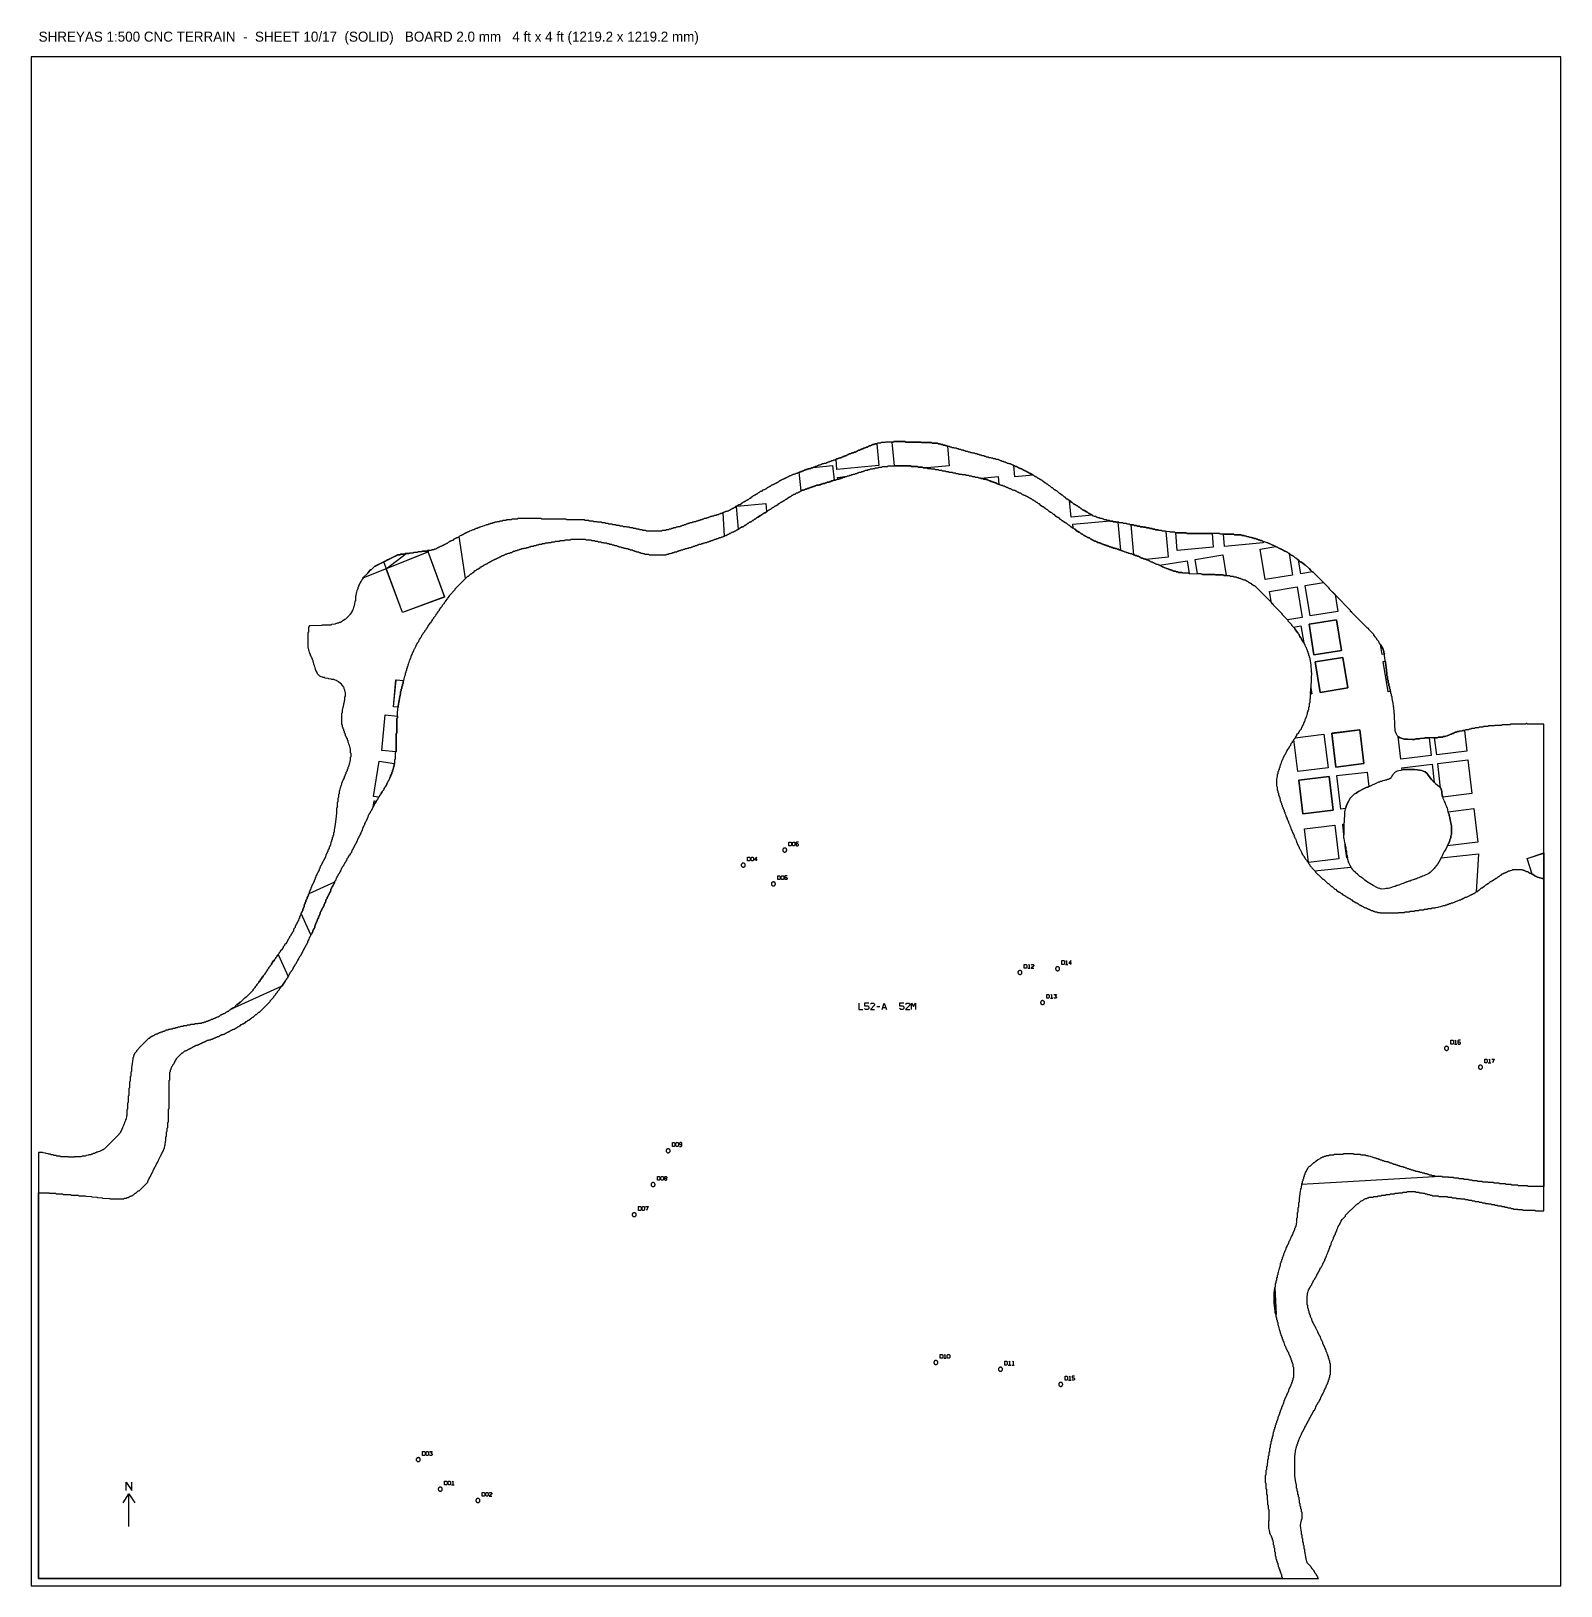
# Model space of a CAD drawing. Header units: millimetres. Extents: x 0 to 1219, y 0 to 1240.
import ezdxf

# ---------------------------------------------------------------- set-up
doc = ezdxf.new("R2010")
doc.units = ezdxf.units.MM
for name, color, linetype in [('CUT_DOWEL_3.2', 2, 'Continuous'), ('CUT_INNER', 1, 'Continuous'), ('CUT_OUTER', 1, 'Continuous'), ('CUT_SOCKET_BLDG', 4, 'Continuous'), ('ENGRAVE_BLDG_BOX', 5, 'Continuous'), ('ENGRAVE_BLDG_FOOTPRINT', 8, 'Continuous'), ('ENGRAVE_NEXT', 3, 'Continuous'), ('ENGRAVE_NORTH', 2, 'Continuous'), ('ENGRAVE_SITE_BOUNDARY', 6, 'Continuous'), ('ENGRAVE_TEXT', 2, 'Continuous'), ('NOTES', 7, 'Continuous'), ('SHEET_EDGE', 7, 'Continuous')]:
    doc.layers.add(name, color=color, linetype=linetype)

msp = doc.modelspace()

# ---------------------------------------------------------------- texts
at = {"layer": 'NOTES'}
msp.add_text('SHREYAS 1:500 CNC TERRAIN  -  SHEET 10/17  (SOLID)   BOARD 2.0 mm   4 ft x 4 ft (1219.2 x 1219.2 mm)', height=8, dxfattribs=at).set_placement((6, 1231.2))

# ---------------------------------------------------------------- linework, layer by layer
at = {"layer": 'CUT_DOWEL_3.2'}
for points in [[(602.2, 586.7), (602.2, 586.9), (602.1, 587.1), (602.1, 587.3), (602, 587.5), (601.9, 587.7), (601.7, 587.8), (601.6, 588), (601.4, 588.1), (601.2, 588.2), (601, 588.2), (600.8, 588.3), (600.6, 588.3), (600.4, 588.3), (600.2, 588.2), (600, 588.2), (599.8, 588.1), (599.6, 588), (599.4, 587.8), (599.3, 587.7), (599.2, 587.5), (599.1, 587.3), (599, 587.1), (599, 586.9), (599, 586.7), (599, 586.5), (599, 586.3), (599.1, 586.1), (599.2, 585.9), (599.3, 585.7), (599.4, 585.6), (599.6, 585.4), (599.8, 585.3), (600, 585.2), (600.2, 585.1), (600.4, 585.1), (600.6, 585.1), (600.8, 585.1), (601, 585.1), (601.2, 585.2), (601.4, 585.3), (601.6, 585.4), (601.7, 585.6), (601.9, 585.7), (602, 585.9), (602.1, 586.1), (602.1, 586.3), (602.2, 586.5), (602.2, 586.7)], [(569.2, 574.7), (569.2, 574.9), (569.1, 575.1), (569.1, 575.3), (569, 575.5), (568.9, 575.7), (568.7, 575.8), (568.6, 576), (568.4, 576.1), (568.2, 576.2), (568, 576.2), (567.8, 576.3), (567.6, 576.3), (567.4, 576.3), (567.2, 576.2), (567, 576.2), (566.8, 576.1), (566.6, 576), (566.4, 575.8), (566.3, 575.7), (566.2, 575.5), (566.1, 575.3), (566, 575.1), (566, 574.9), (566, 574.7), (566, 574.5), (566, 574.3), (566.1, 574.1), (566.2, 573.9), (566.3, 573.7), (566.4, 573.6), (566.6, 573.4), (566.8, 573.3), (567, 573.2), (567.2, 573.1), (567.4, 573.1), (567.6, 573.1), (567.8, 573.1), (568, 573.1), (568.2, 573.2), (568.4, 573.3), (568.6, 573.4), (568.7, 573.6), (568.9, 573.7), (569, 573.9), (569.1, 574.1), (569.1, 574.3), (569.2, 574.5), (569.2, 574.7)], [(593.2, 559.7), (593.2, 559.9), (593.1, 560.1), (593.1, 560.3), (593, 560.5), (592.9, 560.7), (592.7, 560.8), (592.6, 561), (592.4, 561.1), (592.2, 561.2), (592, 561.2), (591.8, 561.3), (591.6, 561.3), (591.4, 561.3), (591.2, 561.2), (591, 561.2), (590.8, 561.1), (590.6, 561), (590.4, 560.8), (590.3, 560.7), (590.2, 560.5), (590.1, 560.3), (590, 560.1), (590, 559.9), (590, 559.7), (590, 559.5), (590, 559.3), (590.1, 559.1), (590.2, 558.9), (590.3, 558.7), (590.4, 558.6), (590.6, 558.4), (590.8, 558.3), (591, 558.2), (591.2, 558.1), (591.4, 558.1), (591.6, 558.1), (591.8, 558.1), (592, 558.1), (592.2, 558.2), (592.4, 558.3), (592.6, 558.4), (592.7, 558.6), (592.9, 558.7), (593, 558.9), (593.1, 559.1), (593.1, 559.3), (593.2, 559.5), (593.2, 559.7)], [(789.7, 489.1), (789.7, 489.3), (789.7, 489.5), (789.6, 489.7), (789.5, 489.9), (789.4, 490), (789.2, 490.2), (789.1, 490.3), (788.9, 490.5), (788.7, 490.5), (788.5, 490.6), (788.3, 490.7), (788.1, 490.7), (787.9, 490.7), (787.7, 490.6), (787.5, 490.5), (787.3, 490.5), (787.1, 490.3), (787, 490.2), (786.8, 490), (786.7, 489.9), (786.6, 489.7), (786.6, 489.5), (786.5, 489.3), (786.5, 489.1), (786.5, 488.9), (786.6, 488.7), (786.6, 488.5), (786.7, 488.3), (786.8, 488.1), (787, 487.9), (787.1, 487.8), (787.3, 487.7), (787.5, 487.6), (787.7, 487.5), (787.9, 487.5), (788.1, 487.5), (788.3, 487.5), (788.5, 487.5), (788.7, 487.6), (788.9, 487.7), (789.1, 487.8), (789.2, 487.9), (789.4, 488.1), (789.5, 488.3), (789.6, 488.5), (789.7, 488.7), (789.7, 488.9), (789.7, 489.1)], [(819.7, 492.1), (819.7, 492.3), (819.7, 492.5), (819.6, 492.7), (819.5, 492.9), (819.4, 493), (819.2, 493.2), (819.1, 493.3), (818.9, 493.5), (818.7, 493.5), (818.5, 493.6), (818.3, 493.7), (818.1, 493.7), (817.9, 493.7), (817.7, 493.6), (817.5, 493.5), (817.3, 493.5), (817.1, 493.3), (817, 493.2), (816.8, 493), (816.7, 492.9), (816.6, 492.7), (816.6, 492.5), (816.5, 492.3), (816.5, 492.1), (816.5, 491.9), (816.6, 491.7), (816.6, 491.5), (816.7, 491.3), (816.8, 491.1), (817, 490.9), (817.1, 490.8), (817.3, 490.7), (817.5, 490.6), (817.7, 490.5), (817.9, 490.5), (818.1, 490.5), (818.3, 490.5), (818.5, 490.5), (818.7, 490.6), (818.9, 490.7), (819.1, 490.8), (819.2, 490.9), (819.4, 491.1), (819.5, 491.3), (819.6, 491.5), (819.7, 491.7), (819.7, 491.9), (819.7, 492.1)], [(807.7, 465.1), (807.7, 465.3), (807.7, 465.5), (807.6, 465.7), (807.5, 465.9), (807.4, 466), (807.2, 466.2), (807.1, 466.3), (806.9, 466.5), (806.7, 466.5), (806.5, 466.6), (806.3, 466.7), (806.1, 466.7), (805.9, 466.7), (805.7, 466.6), (805.5, 466.5), (805.3, 466.5), (805.1, 466.3), (805, 466.2), (804.8, 466), (804.7, 465.9), (804.6, 465.7), (804.6, 465.5), (804.5, 465.3), (804.5, 465.1), (804.5, 464.9), (804.6, 464.7), (804.6, 464.5), (804.7, 464.3), (804.8, 464.1), (805, 463.9), (805.1, 463.8), (805.3, 463.7), (805.5, 463.6), (805.7, 463.5), (805.9, 463.5), (806.1, 463.5), (806.3, 463.5), (806.5, 463.5), (806.7, 463.6), (806.9, 463.7), (807.1, 463.8), (807.2, 463.9), (807.4, 464.1), (807.5, 464.3), (807.6, 464.5), (807.7, 464.7), (807.7, 464.9), (807.7, 465.1)], [(1129.7, 428.6), (1129.7, 428.8), (1129.6, 429), (1129.6, 429.2), (1129.5, 429.4), (1129.3, 429.6), (1129.2, 429.7), (1129, 429.9), (1128.9, 430), (1128.7, 430.1), (1128.5, 430.1), (1128.3, 430.2), (1128.1, 430.2), (1127.9, 430.2), (1127.7, 430.1), (1127.5, 430.1), (1127.3, 430), (1127.1, 429.9), (1126.9, 429.7), (1126.8, 429.6), (1126.7, 429.4), (1126.6, 429.2), (1126.5, 429), (1126.5, 428.8), (1126.5, 428.6), (1126.5, 428.4), (1126.5, 428.2), (1126.6, 428), (1126.7, 427.8), (1126.8, 427.6), (1126.9, 427.4), (1127.1, 427.3), (1127.3, 427.2), (1127.5, 427.1), (1127.7, 427), (1127.9, 427), (1128.1, 427), (1128.3, 427), (1128.5, 427), (1128.7, 427.1), (1128.9, 427.2), (1129, 427.3), (1129.2, 427.4), (1129.3, 427.6), (1129.5, 427.8), (1129.6, 428), (1129.6, 428.2), (1129.7, 428.4), (1129.7, 428.6)], [(1156.7, 413.6), (1156.7, 413.8), (1156.6, 414), (1156.6, 414.2), (1156.5, 414.4), (1156.3, 414.6), (1156.2, 414.7), (1156, 414.9), (1155.9, 415), (1155.7, 415.1), (1155.5, 415.1), (1155.3, 415.2), (1155.1, 415.2), (1154.9, 415.2), (1154.7, 415.1), (1154.5, 415.1), (1154.3, 415), (1154.1, 414.9), (1153.9, 414.7), (1153.8, 414.6), (1153.7, 414.4), (1153.6, 414.2), (1153.5, 414), (1153.5, 413.8), (1153.5, 413.6), (1153.5, 413.4), (1153.5, 413.2), (1153.6, 413), (1153.7, 412.8), (1153.8, 412.6), (1153.9, 412.4), (1154.1, 412.3), (1154.3, 412.2), (1154.5, 412.1), (1154.7, 412), (1154.9, 412), (1155.1, 412), (1155.3, 412), (1155.5, 412), (1155.7, 412.1), (1155.9, 412.2), (1156, 412.3), (1156.2, 412.4), (1156.3, 412.6), (1156.5, 412.8), (1156.6, 413), (1156.6, 413.2), (1156.7, 413.4), (1156.7, 413.6)], [(509.3, 347), (509.3, 347.2), (509.2, 347.4), (509.2, 347.6), (509.1, 347.8), (509, 347.9), (508.8, 348.1), (508.7, 348.2), (508.5, 348.3), (508.3, 348.4), (508.1, 348.5), (507.9, 348.5), (507.7, 348.6), (507.5, 348.5), (507.3, 348.5), (507.1, 348.4), (506.9, 348.3), (506.7, 348.2), (506.6, 348.1), (506.4, 347.9), (506.3, 347.8), (506.2, 347.6), (506.1, 347.4), (506.1, 347.2), (506.1, 347), (506.1, 346.7), (506.1, 346.5), (506.2, 346.3), (506.3, 346.2), (506.4, 346), (506.6, 345.8), (506.7, 345.7), (506.9, 345.6), (507.1, 345.5), (507.3, 345.4), (507.5, 345.4), (507.7, 345.4), (507.9, 345.4), (508.1, 345.4), (508.3, 345.5), (508.5, 345.6), (508.7, 345.7), (508.8, 345.8), (509, 346), (509.1, 346.2), (509.2, 346.3), (509.2, 346.5), (509.3, 346.7), (509.3, 347)], [(497.3, 320), (497.3, 320.2), (497.2, 320.4), (497.2, 320.6), (497.1, 320.8), (497, 320.9), (496.8, 321.1), (496.7, 321.2), (496.5, 321.3), (496.3, 321.4), (496.1, 321.5), (495.9, 321.5), (495.7, 321.6), (495.5, 321.5), (495.3, 321.5), (495.1, 321.4), (494.9, 321.3), (494.7, 321.2), (494.6, 321.1), (494.4, 320.9), (494.3, 320.8), (494.2, 320.6), (494.1, 320.4), (494.1, 320.2), (494.1, 320), (494.1, 319.7), (494.1, 319.5), (494.2, 319.3), (494.3, 319.2), (494.4, 319), (494.6, 318.8), (494.7, 318.7), (494.9, 318.6), (495.1, 318.5), (495.3, 318.4), (495.5, 318.4), (495.7, 318.4), (495.9, 318.4), (496.1, 318.4), (496.3, 318.5), (496.5, 318.6), (496.7, 318.7), (496.8, 318.8), (497, 319), (497.1, 319.2), (497.2, 319.3), (497.2, 319.5), (497.3, 319.7), (497.3, 320)], [(482.3, 296), (482.3, 296.2), (482.2, 296.4), (482.2, 296.6), (482.1, 296.8), (482, 296.9), (481.8, 297.1), (481.7, 297.2), (481.5, 297.3), (481.3, 297.4), (481.1, 297.5), (480.9, 297.5), (480.7, 297.6), (480.5, 297.5), (480.3, 297.5), (480.1, 297.4), (479.9, 297.3), (479.7, 297.2), (479.6, 297.1), (479.4, 296.9), (479.3, 296.8), (479.2, 296.6), (479.1, 296.4), (479.1, 296.2), (479.1, 296), (479.1, 295.7), (479.1, 295.5), (479.2, 295.3), (479.3, 295.2), (479.4, 295), (479.6, 294.8), (479.7, 294.7), (479.9, 294.6), (480.1, 294.5), (480.3, 294.4), (480.5, 294.4), (480.7, 294.4), (480.9, 294.4), (481.1, 294.4), (481.3, 294.5), (481.5, 294.6), (481.7, 294.7), (481.8, 294.8), (482, 295), (482.1, 295.2), (482.2, 295.3), (482.2, 295.5), (482.3, 295.7), (482.3, 296)], [(722.7, 178.1), (722.7, 178.3), (722.6, 178.5), (722.6, 178.7), (722.5, 178.9), (722.4, 179.1), (722.2, 179.2), (722.1, 179.4), (721.9, 179.5), (721.7, 179.6), (721.5, 179.6), (721.3, 179.7), (721.1, 179.7), (720.9, 179.7), (720.7, 179.6), (720.5, 179.6), (720.3, 179.5), (720.1, 179.4), (720, 179.2), (719.8, 179.1), (719.7, 178.9), (719.6, 178.7), (719.5, 178.5), (719.5, 178.3), (719.5, 178.1), (719.5, 177.9), (719.5, 177.7), (719.6, 177.5), (719.7, 177.3), (719.8, 177.1), (720, 177), (720.1, 176.8), (720.3, 176.7), (720.5, 176.6), (720.7, 176.5), (720.9, 176.5), (721.1, 176.5), (721.3, 176.5), (721.5, 176.5), (721.7, 176.6), (721.9, 176.7), (722.1, 176.8), (722.2, 177), (722.4, 177.1), (722.5, 177.3), (722.6, 177.5), (722.6, 177.7), (722.7, 177.9), (722.7, 178.1)], [(774.2, 172.7), (774.2, 172.9), (774.1, 173.1), (774.1, 173.3), (774, 173.5), (773.8, 173.7), (773.7, 173.8), (773.6, 174), (773.4, 174.1), (773.2, 174.2), (773, 174.2), (772.8, 174.3), (772.6, 174.3), (772.4, 174.3), (772.2, 174.2), (772, 174.2), (771.8, 174.1), (771.6, 174), (771.4, 173.8), (771.3, 173.7), (771.2, 173.5), (771.1, 173.3), (771, 173.1), (771, 172.9), (771, 172.7), (771, 172.5), (771, 172.3), (771.1, 172.1), (771.2, 171.9), (771.3, 171.7), (771.4, 171.6), (771.6, 171.4), (771.8, 171.3), (772, 171.2), (772.2, 171.1), (772.4, 171.1), (772.6, 171.1), (772.8, 171.1), (773, 171.1), (773.2, 171.2), (773.4, 171.3), (773.6, 171.4), (773.7, 171.6), (773.8, 171.7), (774, 171.9), (774.1, 172.1), (774.1, 172.3), (774.2, 172.5), (774.2, 172.7)], [(822.2, 160.7), (822.2, 160.9), (822.1, 161.1), (822.1, 161.3), (822, 161.5), (821.8, 161.7), (821.7, 161.8), (821.6, 162), (821.4, 162.1), (821.2, 162.2), (821, 162.2), (820.8, 162.3), (820.6, 162.3), (820.4, 162.3), (820.2, 162.2), (820, 162.2), (819.8, 162.1), (819.6, 162), (819.4, 161.8), (819.3, 161.7), (819.2, 161.5), (819.1, 161.3), (819, 161.1), (819, 160.9), (819, 160.7), (819, 160.5), (819, 160.3), (819.1, 160.1), (819.2, 159.9), (819.3, 159.7), (819.4, 159.6), (819.6, 159.4), (819.8, 159.3), (820, 159.2), (820.2, 159.1), (820.4, 159.1), (820.6, 159.1), (820.8, 159.1), (821, 159.1), (821.2, 159.2), (821.4, 159.3), (821.6, 159.4), (821.7, 159.6), (821.8, 159.7), (822, 159.9), (822.1, 160.1), (822.1, 160.3), (822.2, 160.5), (822.2, 160.7)], [(310.2, 100.7), (310.2, 100.9), (310.1, 101.1), (310.1, 101.3), (310, 101.5), (309.8, 101.7), (309.7, 101.8), (309.6, 102), (309.4, 102.1), (309.2, 102.2), (309, 102.2), (308.8, 102.3), (308.6, 102.3), (308.4, 102.3), (308.2, 102.2), (308, 102.2), (307.8, 102.1), (307.6, 102), (307.4, 101.8), (307.3, 101.7), (307.2, 101.5), (307.1, 101.3), (307, 101.1), (307, 100.9), (307, 100.7), (307, 100.5), (307, 100.3), (307.1, 100.1), (307.2, 99.9), (307.3, 99.7), (307.4, 99.6), (307.6, 99.4), (307.8, 99.3), (308, 99.2), (308.2, 99.2), (308.4, 99.1), (308.6, 99.1), (308.8, 99.1), (309, 99.2), (309.2, 99.2), (309.4, 99.3), (309.6, 99.4), (309.7, 99.6), (309.8, 99.7), (310, 99.9), (310.1, 100.1), (310.1, 100.3), (310.2, 100.5), (310.2, 100.7)], [(327.7, 77.1), (327.7, 77.3), (327.6, 77.5), (327.6, 77.7), (327.5, 77.9), (327.4, 78.1), (327.2, 78.2), (327.1, 78.4), (326.9, 78.5), (326.7, 78.6), (326.5, 78.6), (326.3, 78.7), (326.1, 78.7), (325.9, 78.7), (325.7, 78.6), (325.5, 78.6), (325.3, 78.5), (325.1, 78.4), (325, 78.2), (324.8, 78.1), (324.7, 77.9), (324.6, 77.7), (324.5, 77.5), (324.5, 77.3), (324.5, 77.1), (324.5, 76.9), (324.5, 76.7), (324.6, 76.5), (324.7, 76.3), (324.8, 76.1), (325, 76), (325.1, 75.8), (325.3, 75.7), (325.5, 75.6), (325.7, 75.6), (325.9, 75.5), (326.1, 75.5), (326.3, 75.5), (326.5, 75.6), (326.7, 75.6), (326.9, 75.7), (327.1, 75.8), (327.2, 76), (327.4, 76.1), (327.5, 76.3), (327.6, 76.5), (327.6, 76.7), (327.7, 76.9), (327.7, 77.1)], [(357.7, 68.1), (357.7, 68.3), (357.6, 68.5), (357.6, 68.7), (357.5, 68.9), (357.4, 69.1), (357.2, 69.2), (357.1, 69.4), (356.9, 69.5), (356.7, 69.6), (356.5, 69.6), (356.3, 69.7), (356.1, 69.7), (355.9, 69.7), (355.7, 69.6), (355.5, 69.6), (355.3, 69.5), (355.1, 69.4), (355, 69.2), (354.8, 69.1), (354.7, 68.9), (354.6, 68.7), (354.5, 68.5), (354.5, 68.3), (354.5, 68.1), (354.5, 67.9), (354.5, 67.7), (354.6, 67.5), (354.7, 67.3), (354.8, 67.1), (355, 67), (355.1, 66.8), (355.3, 66.7), (355.5, 66.6), (355.7, 66.6), (355.9, 66.5), (356.1, 66.5), (356.3, 66.5), (356.5, 66.6), (356.7, 66.6), (356.9, 66.7), (357.1, 66.8), (357.2, 67), (357.4, 67.1), (357.5, 67.3), (357.6, 67.5), (357.6, 67.7), (357.7, 67.9), (357.7, 68.1)]]:
    msp.add_lwpolyline(points, close=True, dxfattribs=at)
at = {"layer": 'CUT_INNER'}
msp.add_lwpolyline([(1075, 555.9), (1073.5, 556.3), (1072.5, 556.8), (1069.5, 558.3), (1067, 559.9), (1066.5, 560.2), (1065.5, 560.9), (1065, 561.2), (1064, 562), (1063, 562.7), (1061.5, 563.9), (1061, 564.2), (1059.5, 565.4), (1059, 565.7), (1057, 567.5), (1056, 568.2), (1055.5, 568.7), (1053.7, 570.5), (1053.1, 571.5), (1052.3, 572.5), (1051.2, 574.5), (1050.2, 576.5), (1049, 580), (1048.8, 582), (1048.4, 583), (1048.3, 586), (1047.9, 587), (1047.7, 589), (1047.4, 590), (1047.2, 591.5), (1046.9, 592.5), (1046.7, 594.5), (1046.4, 595.5), (1046.3, 596.5), (1046.3, 607), (1046.4, 608), (1046.7, 609), (1046.9, 616.5), (1047.1, 617.5), (1047.3, 618), (1047.5, 619.5), (1048.7, 623), (1050.2, 626), (1051.3, 628), (1052.7, 629.5), (1054.5, 631.3), (1056, 632.1), (1057, 632.9), (1058, 633.4), (1063, 636), (1064.1, 636.5), (1065, 636.7), (1066.5, 637.5), (1067, 637.7), (1067.5, 638), (1068, 638.2), (1068.5, 638.5), (1069, 638.7), (1069.5, 639), (1070.5, 639.3), (1071, 639.6), (1071.5, 639.7), (1072, 640), (1072.5, 640.2), (1074, 641), (1075, 641.2), (1075.5, 641.5), (1076.5, 641.7), (1077.5, 642.1), (1079, 642.3), (1079.5, 642.6), (1080.5, 642.8), (1081, 643.1), (1082, 643.3), (1082.5, 643.6), (1083, 643.8), (1083.9, 644.5), (1084.3, 645), (1084.5, 645.4), (1085.2, 646.5), (1085.8, 647.5), (1086.5, 648.3), (1087.5, 649), (1089, 649.8), (1090, 650.1), (1092, 650.5), (1093.5, 650.8), (1098, 650.9), (1102.5, 650.8), (1105, 650.7), (1106.5, 650.3), (1108.5, 650), (1109.5, 649.7), (1111, 649), (1112.5, 647.7), (1113.5, 646.5), (1116, 642.9), (1119.4, 639.5), (1122, 637.5), (1122.5, 637), (1123.4, 636), (1124.1, 634.5), (1124.4, 633), (1124.7, 630), (1125.1, 629), (1125.2, 628), (1125.9, 626.5), (1126.2, 625.5), (1126.9, 624), (1127.2, 623), (1127.9, 621.5), (1128.5, 620), (1128.7, 619), (1128.9, 618.5), (1129.2, 617.5), (1129.4, 617), (1129.7, 616), (1129.9, 615.5), (1130.1, 615), (1130.2, 614), (1130.6, 613), (1130.7, 612), (1131, 611), (1131.2, 609.5), (1131.5, 608.5), (1131.7, 607), (1132, 606), (1132.1, 602.5), (1132, 600), (1132, 599), (1131.6, 598), (1131.4, 596.5), (1131.1, 596), (1131, 595.5), (1130.6, 594.5), (1130.4, 593.5), (1127.5, 587.5), (1127, 586.5), (1126.2, 585.5), (1126, 585), (1125.7, 584.5), (1125.5, 584), (1125.2, 583.5), (1124.5, 582), (1124.2, 581.5), (1124, 581), (1121.9, 577), (1121.2, 576), (1120.9, 575.5), (1120.1, 574.5), (1119.9, 574), (1119, 573), (1118.6, 572.5), (1118.4, 572), (1118, 571.6), (1115.5, 569.2), (1115, 568.9), (1114, 568.1), (1110, 566.1), (1109, 565.8), (1108, 565.4), (1107.5, 565.3), (1105.9, 564.5), (1105, 564.3), (1104, 563.8), (1103.5, 563.8), (1103, 563.5), (1102.5, 563.3), (1102, 563.3), (1101.5, 563), (1100.5, 562.7), (1100, 562.4), (1099.5, 562.3), (1099, 562), (1098, 561.8), (1097.5, 561.5), (1097, 561.3), (1096.5, 561.3), (1096, 561), (1095.5, 560.8), (1095, 560.8), (1093.5, 560), (1092.5, 559.8), (1091, 559.1), (1090, 558.8), (1089, 558.4), (1088.5, 558.3), (1087, 557.6), (1086.5, 557.5), (1085.5, 557.3), (1083.5, 556.5), (1082.5, 556.4), (1081.5, 556.1), (1080, 555.9), (1079, 555.7), (1076.5, 555.6), (1075.5, 555.7), (1075, 555.9)], close=True, dxfattribs=at)
at = {"layer": 'CUT_OUTER'}
msp.add_lwpolyline([(6, 6), (1026, 6), (1025.6, 6.5), (1025.5, 7.1), (1025.1, 7.5), (1025, 8), (1024.1, 9), (1024, 9.6), (1023.1, 10.5), (1023, 11), (1022.6, 11.5), (1022.5, 12), (1021.1, 13.5), (1021, 14), (1020.1, 15), (1020, 15.5), (1017.1, 18.5), (1017.1, 19), (1016.6, 19.5), (1016.5, 20.5), (1016.1, 21), (1016, 23.5), (1015.6, 24), (1015.5, 26.5), (1015.1, 27), (1015, 29), (1014.6, 29.5), (1014.5, 32), (1014.1, 32.5), (1014, 34.5), (1013.6, 35), (1013.5, 37.5), (1013.1, 38), (1013, 40.5), (1012.6, 41), (1012.5, 43.5), (1012.1, 44), (1012, 46.5), (1011.6, 47), (1011.6, 49), (1012, 49.5), (1012.1, 51.5), (1012.5, 52), (1012.5, 53), (1013, 53.5), (1013, 58.5), (1012.5, 59), (1012.5, 61), (1012, 61.5), (1012, 63), (1011.5, 63.5), (1011.5, 65.5), (1011, 66), (1011, 68), (1010.5, 68.5), (1010.5, 70.5), (1010, 71), (1010, 72.5), (1009.6, 73), (1009.5, 75), (1009.1, 75.5), (1009, 77.5), (1008.6, 78), (1008.5, 80.5), (1008.1, 81), (1008, 83), (1007.6, 83.5), (1007.5, 86.5), (1007.1, 87), (1007.1, 104), (1007.5, 104.5), (1007.6, 108), (1008, 108.5), (1008.1, 110), (1008.5, 110.5), (1008.6, 111.5), (1009, 112), (1009.1, 113), (1009.5, 113.5), (1009.6, 114.5), (1010, 115), (1010.1, 116), (1010.5, 116.4), (1010.6, 117), (1011, 117.5), (1011, 118), (1011.5, 118.5), (1011.6, 119.5), (1012, 119.9), (1012.1, 120.5), (1012.5, 121), (1012.5, 121.5), (1013, 122), (1013, 122.5), (1013.5, 123), (1013.5, 123.5), (1014, 124), (1014, 124.5), (1014.5, 125), (1014.5, 125.5), (1015, 126), (1015, 126.5), (1016, 127.5), (1016.1, 128.5), (1017, 129.5), (1017, 130), (1017.5, 130.5), (1017.5, 131), (1018, 131.5), (1018, 132), (1018.5, 132.5), (1018.5, 133), (1019.5, 134), (1019.5, 134.5), (1020, 135), (1020, 135.5), (1020.5, 136), (1020.5, 136.5), (1021, 137), (1021, 137.5), (1021.5, 138), (1021.5, 138.5), (1022, 139), (1022, 139.5), (1023, 140.5), (1023, 141), (1023.5, 141.5), (1023.5, 142), (1024, 142.5), (1024, 143), (1024.5, 143.5), (1024.5, 144), (1025, 144.5), (1025, 145), (1025.5, 145.5), (1025.5, 146), (1026.5, 147), (1026.5, 147.5), (1027, 148), (1027, 148.5), (1027.5, 149), (1027.5, 149.5), (1028, 150), (1028, 150.5), (1028.5, 151), (1028.5, 151.5), (1029, 152), (1029, 152.5), (1029.5, 153), (1029.5, 153.5), (1030, 154), (1030, 154.5), (1030.5, 155), (1030.5, 156), (1031, 156.5), (1031, 157), (1031.5, 157.5), (1031.5, 158), (1032, 158.5), (1032, 159), (1032.5, 159.5), (1032.5, 160), (1033, 160.5), (1033, 161), (1033.5, 161.5), (1033.5, 162.5), (1034, 163), (1034, 164), (1034.5, 164.5), (1034.5, 166), (1035, 166.5), (1035, 168), (1035.5, 168.5), (1035.5, 177), (1035, 177.5), (1035, 179.5), (1034.5, 180), (1034.5, 181), (1034, 181.5), (1034, 183), (1033.5, 183.5), (1033.5, 184.1), (1033.1, 184.5), (1033, 185.5), (1032.6, 186), (1032.5, 186.6), (1032.1, 187), (1032, 188), (1031.6, 188.5), (1031.5, 189.1), (1031.1, 189.5), (1031, 190.5), (1030.6, 191), (1030.5, 191.5), (1030.1, 192), (1030, 192.6), (1029.6, 193), (1029.5, 194), (1029.1, 194.5), (1029, 195), (1028.6, 195.5), (1028.5, 196.1), (1028.1, 196.5), (1028, 197.5), (1027.6, 198), (1027.5, 198.5), (1027.1, 199), (1027, 199.5), (1026.6, 200), (1026.5, 200.5), (1026.1, 201), (1026, 201.5), (1025.6, 202), (1025.5, 202.5), (1025.1, 203), (1025, 203.5), (1024.6, 204), (1024.5, 204.5), (1024.1, 205), (1024.1, 205.5), (1023.6, 206), (1023.6, 206.5), (1023.1, 207), (1023.1, 207.5), (1022.6, 208), (1022.6, 208.5), (1022.1, 209), (1022, 209.6), (1021.6, 210), (1021.6, 210.5), (1021.1, 211), (1021.1, 211.5), (1020.6, 212), (1020.6, 213), (1020.1, 213.5), (1020, 214.1), (1019.6, 214.5), (1019.6, 215.5), (1019.1, 216), (1019.1, 217), (1018.6, 217.5), (1018.6, 219), (1018.1, 219.5), (1018.1, 221), (1017.6, 221.5), (1017.6, 223.5), (1017.1, 224), (1017.1, 228.5), (1017, 228.8), (1016.8, 229), (1017, 229.2), (1017.1, 229.5), (1017.2, 233.5), (1017.6, 234), (1017.7, 235), (1018.1, 235.5), (1018.1, 236), (1018.6, 236.5), (1018.6, 237), (1019.1, 237.5), (1019.1, 238), (1019.6, 238.5), (1019.6, 239), (1020.6, 240), (1020.6, 240.5), (1021.1, 241), (1021.1, 241.5), (1021.6, 242), (1021.6, 242.5), (1022.1, 243), (1022.1, 243.5), (1023.1, 244.5), (1023.1, 245), (1023.6, 245.5), (1023.6, 246), (1024.1, 246.5), (1024.1, 247), (1024.6, 247.5), (1024.6, 248), (1025.5, 249), (1025.6, 249.5), (1026, 250), (1026.1, 250.5), (1026.5, 251), (1026.6, 251.5), (1027, 252), (1027.1, 252.5), (1028, 253.5), (1028.1, 254), (1028.5, 254.4), (1028.6, 255), (1029, 255.5), (1029.1, 256), (1029.5, 256.5), (1029.6, 257), (1030, 257.5), (1030.1, 258), (1030.5, 258.5), (1030.6, 259), (1031, 259.5), (1031.1, 260.5), (1031.5, 260.9), (1031.6, 261.5), (1032, 262), (1032.1, 262.5), (1032.5, 263), (1032.6, 264), (1033, 264.4), (1033.1, 265), (1033.5, 265.5), (1033.6, 266.5), (1034, 266.9), (1034.1, 267.5), (1034.5, 268), (1034.6, 269), (1035, 269.5), (1035.1, 270.5), (1035.5, 270.9), (1035.6, 271.5), (1036, 272), (1036.1, 273), (1036.5, 273.5), (1036.6, 274.5), (1037, 274.9), (1037.1, 275.5), (1037.5, 276), (1037.6, 276.5), (1038, 277), (1038.1, 278), (1038.5, 278.4), (1038.6, 279), (1039, 279.5), (1039.1, 280), (1039.5, 280.5), (1039.6, 281.5), (1040, 281.9), (1040.1, 282.5), (1040.5, 283), (1040.6, 284), (1041, 284.4), (1041.1, 285), (1041.5, 285.5), (1041.6, 286.5), (1042.5, 287.5), (1042.6, 288), (1043, 288.5), (1043.1, 289), (1043.5, 289.5), (1043.6, 290), (1044, 290.5), (1044.1, 291), (1045, 292), (1045.1, 292.5), (1047.5, 294.9), (1047.6, 295.5), (1056, 303.9), (1056.5, 304), (1057.5, 304.9), (1058, 305), (1060, 306.9), (1060.5, 307), (1061, 307.4), (1061.5, 307.5), (1062.5, 308.4), (1063, 308.5), (1063.5, 308.9), (1064.5, 309), (1065, 309.4), (1066, 309.5), (1066.5, 309.9), (1069.5, 310), (1070, 310.4), (1073, 310.5), (1073.5, 310.9), (1076, 311), (1076.5, 311.5), (1079.5, 311.5), (1080, 312), (1083, 312), (1083.5, 312.5), (1086.5, 312.5), (1087, 313), (1089.5, 313), (1090, 313.5), (1093, 313.5), (1093.5, 314), (1096.5, 314), (1097, 314.5), (1103, 314.5), (1103.5, 314), (1106, 314), (1106.5, 313.5), (1108.5, 313.5), (1109, 313), (1110.5, 313), (1111, 312.5), (1112.5, 312.5), (1113, 312), (1114.5, 312), (1115, 311.5), (1116.5, 311.5), (1117, 311), (1121.5, 311), (1122, 310.5), (1128.5, 310.5), (1129, 310), (1132, 310), (1132.5, 309.5), (1135.5, 309.5), (1136, 309), (1139, 309), (1139.5, 308.5), (1142.5, 308.5), (1143, 308), (1145, 308), (1145.5, 307.5), (1148, 307.5), (1148.5, 307), (1150.5, 307), (1151, 306.5), (1153.5, 306.5), (1154, 306), (1156, 306), (1156.5, 305.5), (1158.5, 305.5), (1159, 305), (1161, 305), (1161.5, 304.5), (1163.5, 304.5), (1164, 304), (1166, 304), (1166.5, 303.5), (1168.5, 303.5), (1169, 303), (1171.5, 303), (1172, 302.5), (1174, 302.5), (1174.5, 302), (1176.5, 302), (1177, 301.5), (1179, 301.5), (1179.5, 301), (1181, 301), (1181.5, 300.5), (1184.5, 300.5), (1185, 300), (1188.5, 300), (1189, 299.5), (1198.5, 299.5), (1199, 299), (1205.5, 299), (1205.5, 687.1), (1193, 687.1), (1192.5, 687.1), (1192, 687.5), (1191.5, 687.5), (1191, 687.1), (1190.5, 687.1), (1179, 687.1), (1178.5, 686.6), (1172.5, 686.6), (1172, 686.1), (1166.5, 686.1), (1166, 685.6), (1161.5, 685.6), (1161, 685.1), (1157.5, 685.1), (1157, 684.6), (1154, 684.6), (1153.5, 684.1), (1151, 684.1), (1150.5, 683.6), (1148, 683.6), (1147.5, 683.1), (1146, 683.1), (1145.5, 682.6), (1143.5, 682.6), (1143, 682.2), (1141, 682.1), (1140.5, 681.7), (1138.5, 681.6), (1138, 681.2), (1136.5, 681.1), (1136, 680.7), (1135, 680.6), (1134.5, 680.2), (1134, 680.1), (1133.5, 679.7), (1132.5, 679.6), (1132, 679.2), (1131.5, 679.1), (1131, 678.7), (1130.5, 678.6), (1130, 678.2), (1129, 678.1), (1128.5, 677.7), (1127.5, 677.6), (1127, 677.3), (1125.5, 677.1), (1125.2, 677), (1125, 676.8), (1124.5, 676.7), (1121.5, 676.6), (1121.2, 676.5), (1121, 676.3), (1120.5, 676.2), (1111, 676.2), (1110.5, 675.9), (1110, 675.8), (1107, 675.7), (1106.5, 675.4), (1106, 675.3), (1103.5, 675.3), (1102.5, 674.9), (1101, 674.9), (1097, 675), (1094.5, 675.1), (1093.5, 675.3), (1091, 676.2), (1089.7, 677), (1088.8, 678), (1087.9, 679.5), (1087.3, 681), (1087.2, 681.5), (1087, 683), (1086.9, 685.5), (1086.7, 695), (1086.5, 695.3), (1086.3, 695.5), (1086.2, 696), (1086.1, 700.5), (1086, 700.7), (1085.7, 701), (1085.6, 704), (1085.2, 704.5), (1085.1, 706.5), (1084.7, 707), (1084.6, 709), (1084.2, 709.5), (1084.1, 711), (1083.7, 711.5), (1083.6, 713), (1083.2, 713.5), (1083.1, 715), (1082.7, 715.5), (1082.6, 717), (1082.2, 717.5), (1082.1, 719.5), (1081.6, 720), (1081.6, 722), (1081.1, 722.5), (1081.1, 725), (1080.6, 725.5), (1080.6, 728.5), (1080.1, 729), (1080, 733), (1079.6, 733.5), (1079.5, 737), (1079.1, 737.5), (1079, 740.5), (1078.6, 741), (1078.5, 743.5), (1078.1, 744), (1078, 745.5), (1077.6, 746), (1077.5, 747), (1077.1, 747.5), (1077, 748.1), (1076.6, 748.5), (1076.5, 749), (1075.6, 750), (1075.5, 750.6), (1074.6, 751.5), (1074.5, 752), (1074.1, 752.5), (1074, 753), (1072.6, 754.5), (1072.5, 755), (1071.6, 756), (1071.5, 756.5), (1070.1, 758), (1070, 758.5), (1066.6, 762), (1066.5, 762.5), (1065.5, 763.5), (1065, 763.6), (1052.6, 776), (1052.5, 776.5), (1052, 776.6), (1051.6, 777), (1051.5, 777.6), (1045.6, 783.5), (1045.5, 784.1), (1034.6, 795), (1034.5, 795.6), (1029.6, 800.5), (1021.5, 808.5), (1021, 808.6), (1020, 809.6), (1019.1, 810.5), (1019, 811), (1018.5, 811.1), (1015.5, 814), (1015, 814.1), (1013.5, 815.5), (1013, 815.6), (1012, 816.5), (1011.5, 816.6), (1010, 818), (1009.5, 818.1), (1008, 819.5), (1007.5, 819.6), (1006.5, 820.5), (1006, 820.6), (1005, 821.5), (1004.5, 821.6), (1003, 823), (1002.5, 823.1), (1001.5, 824), (1001, 824.1), (1000.5, 824.5), (1000, 824.6), (999.5, 825), (999, 825.1), (998.5, 825.5), (998, 825.6), (997.5, 826), (997, 826.1), (996.5, 826.5), (996, 826.6), (995.5, 827), (995, 827.1), (994.5, 827.5), (994, 827.6), (993.5, 828), (993, 828.1), (992.5, 828.5), (992, 828.6), (991.5, 829), (991, 829.1), (990.5, 829.5), (989.5, 829.6), (989.1, 830), (988.5, 830.1), (988, 830.5), (987.5, 830.6), (987, 831), (986, 831.1), (985.6, 831.5), (985, 831.6), (984.5, 832), (983.5, 832.1), (983, 832.5), (982, 832.6), (981.6, 833), (981, 833.1), (980.5, 833.5), (979.5, 833.6), (979, 834), (978, 834.1), (977.5, 834.5), (976.5, 834.6), (976, 835), (974.5, 835.1), (974, 835.5), (973, 835.6), (972.5, 836), (971, 836.1), (970.5, 836.5), (969, 836.6), (968.5, 837), (967, 837.1), (966.5, 837.5), (965, 837.5), (964.5, 838), (959, 838.1), (958.5, 838.5), (947.5, 838.6), (947, 839), (921.5, 839), (921, 839.1), (920.5, 839.5), (912, 839.6), (911.5, 840), (908, 840.1), (907.5, 840.5), (904.5, 840.6), (904, 841), (901.5, 841.1), (901, 841.5), (898.5, 841.6), (898, 842), (896, 842.1), (895.5, 842.5), (894, 842.5), (893.5, 843), (891.5, 843), (891, 843.5), (889, 843.5), (888.5, 844), (886.5, 844), (886, 844.5), (884, 844.5), (883.5, 845), (881.5, 845), (881, 845.5), (879, 845.5), (878.5, 846), (876, 846), (875.5, 846.5), (873.5, 846.5), (873, 847), (870.5, 847), (870, 847.5), (867.5, 847.5), (867, 848), (865, 848), (864.5, 848.5), (862.5, 848.5), (862, 849), (860, 849), (859.5, 849.5), (857.5, 849.5), (857, 850), (855.5, 850), (855, 850.5), (854, 850.5), (853.5, 851), (852, 851), (851.5, 851.5), (850, 851.5), (849.5, 852), (849, 852), (848.5, 852.5), (847.5, 852.5), (847, 853), (846.5, 853), (845.5, 854), (845, 854), (844.5, 854.5), (844, 854.5), (843.5, 855), (843, 855), (842, 856), (841.5, 856), (841, 856.5), (840.5, 856.5), (839.5, 857.5), (839, 857.5), (838.5, 858), (838, 858), (837, 859), (836.5, 859), (835.5, 860), (835, 860), (834, 861), (833.5, 861), (832.5, 862), (832, 862), (831.5, 862.5), (831, 862.5), (829.5, 864), (829, 864), (828, 865), (827.5, 865), (826, 866.5), (825.5, 866.5), (824, 868), (823.5, 868), (822, 869.5), (821.5, 869.5), (820, 871), (819.5, 871), (817.5, 873), (817, 873), (816, 874), (815.5, 874), (814, 875.5), (813.5, 875.5), (812, 877), (811.5, 877), (810, 878.5), (809.5, 878.5), (808.5, 879.5), (808, 879.5), (807, 880.5), (806.5, 880.5), (805.5, 881.5), (805, 881.5), (804, 882.5), (803.5, 882.5), (803, 883), (802.5, 883), (801.5, 884), (801, 884), (800.5, 884.5), (800, 884.5), (799, 885.5), (798.5, 885.5), (798, 886), (797.5, 886), (796.5, 887), (796, 887), (795.5, 887.5), (795, 887.5), (794.5, 888), (794, 888), (793.5, 888.5), (793, 888.5), (792.5, 889), (792, 889), (791.5, 889.5), (791, 889.5), (790.5, 890), (790, 890), (789.5, 890.5), (789, 890.5), (788.5, 891), (788, 891), (787.5, 891.5), (787, 891.5), (786.5, 892), (786, 892), (785.5, 892.5), (784.5, 892.5), (784, 893), (783.5, 893), (783, 893.5), (782, 893.5), (781.5, 894), (781, 894), (780.5, 894.5), (779.5, 894.5), (779, 895), (778, 895), (777.5, 895.5), (777, 895.5), (776.5, 896), (775.5, 896), (775, 896.5), (774, 896.5), (773.5, 897), (772.5, 897), (772, 897.5), (771.5, 897.5), (771, 898), (769, 898), (768.5, 898.5), (767, 898.5), (766.5, 899), (765.5, 899), (765, 899.5), (763.5, 899.5), (763, 900), (761.5, 900), (761, 900.5), (760, 900.5), (759.5, 901), (758, 901), (757.5, 901.5), (756, 901.5), (755.5, 902), (754.5, 902), (754, 902.5), (752.5, 902.5), (752, 903), (750.5, 903), (750, 903.5), (749, 903.5), (748.5, 904), (747, 904), (746.5, 904.5), (745, 904.5), (744.5, 905), (743.5, 905), (743, 905.5), (741.5, 905.5), (741, 906), (739.5, 906), (739, 906.5), (738, 906.5), (737.5, 907), (736, 907), (735.5, 907.5), (734, 907.5), (733.5, 908), (732.5, 908), (732, 908.5), (730.5, 908.5), (730, 909), (729, 909), (728.5, 909.5), (727, 909.5), (726.5, 910), (725, 910), (724.5, 910.5), (723, 910.5), (722.5, 911), (718, 911), (717.5, 911.5), (709.5, 911.5), (709, 912), (697, 912), (696.5, 912.5), (687.5, 912.5), (687, 912), (681, 912), (680.5, 911.5), (677.5, 911.5), (677, 911), (674.5, 911), (674, 910.5), (672.5, 910.5), (672, 910), (670.5, 910), (670, 909.5), (669.5, 909.5), (669, 909), (668, 909), (667.5, 908.5), (667, 908.5), (666.5, 908), (665.5, 908), (665, 907.5), (664.5, 907.5), (664, 907), (663.5, 907), (663, 906.5), (662, 906.5), (661.5, 906), (661, 906), (660.5, 905.5), (659.5, 905.5), (659, 905), (658.5, 905), (658, 904.5), (657.5, 904.5), (657, 904), (656, 904), (655.5, 903.5), (654.5, 903.5), (654, 903), (653.5, 903), (653, 902.5), (652, 902.5), (651.5, 902), (651, 902), (650.5, 901.5), (650, 901.5), (649.5, 901), (648.5, 901), (648, 900.5), (647, 900.5), (646.5, 900), (646, 900), (645.5, 899.5), (644.5, 899.5), (644, 899), (643.5, 899), (643, 898.5), (642, 898.5), (641.5, 898), (641, 898), (640.5, 897.5), (639.5, 897.5), (639, 897), (638, 897), (637.5, 896.5), (636.5, 896.5), (636, 896), (635, 896), (634.5, 895.5), (634, 895.5), (633.5, 895), (632, 895), (631.5, 894.5), (630.5, 894.5), (630, 894), (629.5, 894), (629, 893.5), (627.5, 893.5), (627, 893), (626.5, 893), (626, 892.5), (625, 892.5), (624.5, 892), (623.5, 892), (623, 891.5), (622, 891.5), (621.5, 891), (620.5, 891), (620, 890.5), (619, 890.5), (618.5, 890), (617.5, 890), (617, 889.5), (616, 889.5), (615.5, 889), (615, 889), (614.5, 888.5), (613.5, 888.5), (613, 888), (612, 888), (611.5, 887.5), (611, 887.5), (610.5, 887), (609.5, 887), (609, 886.5), (608.5, 886.5), (608, 886), (607, 886), (606.5, 885.5), (606, 885.5), (605.5, 885), (604.5, 885), (604, 884.5), (603.5, 884.5), (603, 884), (602.5, 884), (602, 883.5), (601.5, 883.5), (601, 883), (600.5, 883), (600, 882.5), (599.5, 882.5), (599, 882), (598.5, 882), (598, 881.5), (597.5, 881.5), (597, 881), (596.5, 881), (595.5, 880), (595, 880), (594.5, 879.5), (594, 879.5), (593.5, 879), (593, 879), (592.5, 878.5), (592, 878.5), (591.5, 878), (591, 878), (590.5, 877.5), (590, 877.5), (589, 876.5), (588.5, 876.5), (588, 876), (587.5, 876), (587, 875.5), (586.5, 875.5), (585.5, 874.5), (585, 874.5), (584.5, 874), (584, 874), (583.5, 873.5), (583, 873.5), (582, 872.5), (581, 872.5), (580, 871.5), (579.5, 871.5), (578.5, 870.5), (578, 870.5), (577, 869.5), (576.5, 869.5), (576, 869), (575.5, 869), (574.5, 868), (574, 868), (573, 867), (572.5, 867), (571.5, 866), (571, 866), (570.5, 865.5), (570, 865.5), (569, 864.5), (568.5, 864.5), (568, 864), (567.5, 864), (566.5, 863), (566, 863), (565, 862), (564, 862), (563, 861), (562.5, 861), (562, 860.5), (561.5, 860.5), (560.5, 859.5), (560, 859.5), (559.5, 859), (559, 859), (558.5, 858.5), (558, 858.5), (557.5, 858), (557, 858), (556.5, 857.5), (556, 857.5), (555.5, 857), (555, 857), (554.5, 856.5), (553.5, 856.5), (553, 856), (552, 856), (551.5, 855.5), (551, 855.5), (550.5, 855), (549.5, 855), (549, 854.5), (548, 854.5), (547.5, 854), (546.5, 854), (546, 853.5), (544.5, 853.5), (544, 853), (543, 853), (542.5, 852.5), (541.5, 852.5), (541, 852), (540, 852), (539.5, 851.5), (538.5, 851.5), (538, 851), (536.5, 851), (536, 850.5), (535, 850.5), (534.5, 850), (533.5, 850), (533, 849.5), (532, 849.5), (531.5, 849), (530, 849), (529.5, 848.5), (528.5, 848.5), (528, 848), (527, 848), (526.5, 847.5), (525, 847.5), (524.5, 847), (523.5, 847), (523, 846.5), (522, 846.5), (521.5, 846), (520.5, 846), (520, 845.5), (519, 845.5), (518.5, 845), (517.5, 845), (517, 844.5), (515.5, 844.5), (515, 844), (514, 844), (513.5, 843.5), (512, 843.5), (511.5, 843), (510.5, 843), (510, 842.5), (508.5, 842.5), (508, 842), (506, 842), (505.5, 841.5), (503, 841.5), (502.5, 841), (490.5, 841), (490, 841.5), (487.5, 841.5), (487, 842), (485, 842), (484.5, 842.5), (482.5, 842.5), (482, 843), (480, 843), (479.5, 843.5), (477.5, 843.5), (477, 844), (475, 844), (474.5, 844.5), (472, 844.5), (471.5, 845), (469.5, 845), (469, 845.5), (466.5, 845.5), (466, 846), (463.5, 846), (463, 846.5), (460.5, 846.5), (460, 847), (458, 847), (457.5, 847.5), (455, 847.5), (454.5, 848), (451.5, 848), (451, 848.5), (448.5, 848.5), (448, 849), (445, 849), (444.5, 849.5), (441.5, 849.5), (441, 850), (427, 850), (426.5, 850.5), (407, 850.5), (406.5, 851), (388, 851), (387.5, 850.5), (383, 850.5), (382.5, 850), (379, 850), (378.5, 849.5), (376, 849.5), (375.5, 849), (373.5, 849), (373, 848.5), (371.5, 848.5), (371, 848.1), (369.5, 848), (369, 847.6), (368, 847.5), (367.5, 847.1), (366, 847), (365.5, 846.6), (364.5, 846.5), (364, 846.1), (363, 846), (362.5, 845.6), (361.5, 845.5), (361, 845.1), (360, 845), (359.5, 844.6), (358.5, 844.5), (358, 844.1), (357.4, 844), (357, 843.6), (356, 843.5), (355.5, 843.1), (354.5, 843), (354, 842.6), (353.4, 842.5), (353, 842.1), (352, 842), (351.5, 841.6), (350.9, 841.5), (350.5, 841.1), (349.5, 841), (349, 840.6), (348.5, 840.5), (348, 840.1), (347.5, 840), (347, 839.6), (346.5, 839.5), (346, 839.1), (345.5, 839), (345, 838.6), (344.5, 838.5), (344, 838.1), (343.5, 838), (343, 837.6), (342.4, 837.5), (342, 837.1), (341.5, 837), (340.5, 836.1), (340, 836), (339.5, 835.6), (339, 835.5), (338.5, 835.1), (338, 835), (337.5, 834.6), (337, 834.5), (336, 833.6), (335.5, 833.6), (335, 833.1), (334.5, 833.1), (334, 832.6), (333.5, 832.6), (333, 832.1), (332.5, 832), (331.5, 831.1), (331, 831.1), (330.5, 830.6), (330, 830.6), (329.5, 830.1), (329, 830.1), (328.5, 829.6), (328, 829.6), (327.5, 829.1), (327, 829.1), (326.5, 828.6), (326, 828.6), (325.5, 828.1), (325, 828.1), (324.5, 827.6), (324, 827.6), (323.5, 827.1), (323, 827.1), (322.5, 826.6), (321.5, 826.6), (321, 826.1), (319.5, 826.1), (319, 825.6), (316, 825.6), (315.5, 825.1), (312, 825), (311.5, 824.6), (308.5, 824.5), (308, 824.1), (305, 824), (304.5, 823.6), (301.5, 823.5), (301, 823.1), (298, 823), (297.5, 822.6), (294.5, 822.5), (294, 822.1), (292, 822), (291.5, 821.6), (291, 821.5), (290.5, 821.1), (290, 821), (289.5, 820.6), (289, 820.5), (288.5, 820.1), (288, 820), (287.5, 819.6), (287, 819.5), (286.5, 819.1), (286, 819), (285.5, 818.6), (285, 818.5), (284.5, 818.1), (283.9, 818), (283.5, 817.6), (283, 817.5), (282.5, 817.1), (282, 817), (281.5, 816.6), (281, 816.5), (280.5, 816.1), (280, 816), (279.5, 815.6), (279, 815.5), (278.5, 815.1), (278, 815), (277.5, 814.6), (277, 814.5), (276.5, 814.1), (276, 814), (275.5, 813.6), (275, 813.5), (274.5, 813.1), (274, 813), (271, 810.1), (270.5, 810), (268.5, 808.1), (268.4, 807.5), (264.5, 803.6), (264.4, 803), (263.5, 802), (263.4, 801.5), (262.5, 800.5), (262.4, 800), (262, 799.5), (261.9, 799), (261.5, 798.6), (261.4, 798), (261, 797.5), (260.9, 796.5), (260.5, 796), (260.4, 795), (260, 794.6), (259.9, 794), (259.5, 793.5), (259.4, 792), (259, 791.5), (258.9, 789.5), (258.5, 789), (258.4, 785.5), (257.9, 785), (257.8, 782.5), (257.4, 782), (257.3, 780.5), (256.9, 780), (256.8, 779), (256.4, 778.5), (256.3, 778), (255.9, 777.5), (255.8, 777), (255.4, 776.5), (255.3, 776), (253.9, 774.5), (253.8, 774), (250.5, 770.7), (250, 770.6), (249, 769.7), (248.5, 769.6), (247.5, 768.7), (247, 768.6), (246.5, 768.2), (245.5, 768.1), (245, 767.7), (244, 767.6), (243.5, 767.2), (242.5, 767.1), (242, 766.7), (239.5, 766.6), (239, 766.1), (238.5, 766.1), (232, 766), (231.5, 765.6), (222, 765.5), (221, 764.5), (221, 760.5), (220.5, 760), (220.5, 748.5), (220.9, 748), (221, 746), (221.4, 745.5), (221.5, 744.5), (221.9, 744), (222, 743.4), (222.4, 743), (222.5, 742), (222.9, 741.5), (223, 741), (223.4, 740.5), (223.5, 739.9), (223.9, 739.5), (224, 738.5), (224.4, 738), (224.5, 737), (224.9, 736.5), (225, 735), (225.4, 734.5), (225.5, 733.5), (225.9, 733), (226, 732), (226.4, 731.5), (226.5, 730.5), (226.9, 730), (227, 729.4), (227.4, 729), (227.5, 728.5), (227.9, 728), (228, 727.5), (229.9, 725.5), (230.5, 725.4), (231, 725), (232, 724.9), (232.5, 724.4), (233.5, 724.4), (234, 723.9), (236.5, 723.8), (237, 723.4), (239, 723.3), (239.5, 722.9), (241, 722.8), (241.5, 722.7), (242, 722.3), (243, 722.1), (243.5, 721.8), (244, 721.6), (244.5, 721.3), (245, 721.1), (246.5, 719.7), (247, 719.4), (247.2, 719), (248, 718), (248.2, 717.5), (249, 716.5), (249.2, 716), (249.3, 715.5), (249.6, 715), (249.7, 714.5), (249.8, 713.5), (250.1, 713), (250.2, 712.5), (250.2, 709.5), (250.2, 709), (250, 708.8), (249.8, 708.5), (249.8, 706.5), (249.7, 706), (249.5, 705.8), (249.4, 705.5), (249.3, 703.5), (249, 703.2), (248.9, 703), (248.8, 701), (248.5, 700.7), (248.4, 700.5), (248.3, 699), (247.9, 698.5), (247.8, 696), (247.4, 695.5), (247.4, 687), (247.9, 686.5), (247.9, 685), (248.4, 684.5), (248.4, 683.5), (248.9, 683), (248.9, 682), (249.4, 681.5), (249.4, 680.5), (249.9, 680), (249.9, 679.5), (250, 679.4), (250.4, 679), (250.4, 678), (250.9, 677.5), (250.9, 677), (251.3, 676.5), (251.4, 676), (251.8, 675.5), (251.9, 674.5), (252.3, 674), (252.4, 673), (252.8, 672.5), (252.9, 671.5), (253.3, 671), (253.4, 670), (253.8, 669.5), (253.9, 668), (254.3, 667.5), (254.4, 664.5), (254.5, 664.3), (254.8, 664), (254.8, 661.5), (254.8, 661), (254.5, 660.7), (254.4, 660.5), (254.3, 658), (253.9, 657.5), (253.8, 656), (253.4, 655.5), (253.3, 654), (252.9, 653.5), (252.9, 653), (252.4, 652.5), (252.4, 651.5), (251.9, 651), (251.9, 650), (251.5, 649.6), (251.4, 649.5), (251.4, 649), (250.9, 648.5), (250.9, 647.5), (250.4, 647), (250.4, 646.5), (249.9, 646), (249.9, 645.5), (249.4, 645), (249.4, 644), (249, 643.6), (248.9, 643), (248.4, 642.5), (248.4, 642), (248, 641.5), (247.9, 640.5), (247.5, 640), (247.4, 639), (247, 638.5), (246.9, 637.5), (246.5, 637), (246.4, 636), (246, 635.5), (245.9, 634), (245.5, 633.5), (245.4, 631.5), (245, 631), (244.9, 628.5), (244.5, 628), (244.4, 625), (244, 624.5), (243.9, 620.5), (243.5, 620), (243.4, 615), (243, 614.5), (242.9, 610.5), (242.5, 610), (242.4, 606.5), (242, 606), (241.9, 603.5), (241.5, 603), (241.4, 601), (241, 600.5), (240.9, 598.5), (240.5, 598), (240.5, 597), (240, 596.5), (240, 595), (239.5, 594.5), (239.5, 593.5), (239, 593), (239, 592), (238.5, 591.5), (238.5, 590.5), (238, 590), (238, 589.5), (237.5, 589), (237.5, 588), (237, 587.5), (237, 587), (236.5, 586.5), (236.5, 585.5), (236, 585), (236, 584.5), (235.5, 584), (235.5, 583.5), (235, 583), (235, 582), (234.5, 581.5), (234.5, 581), (234, 580.5), (234, 580), (233.5, 579.5), (233.5, 579), (233, 578.5), (233, 578), (232.5, 577.5), (232.5, 577), (232, 576.5), (232, 576), (231.5, 575.5), (231.5, 575), (231, 574.5), (231, 574), (230.5, 573.5), (230.5, 573), (230, 572.5), (230, 572), (229.5, 571.5), (229.5, 570.5), (229, 570), (229, 569.5), (228.5, 569), (228.5, 568.5), (228, 568), (228, 567.5), (227.5, 567), (227.5, 566.5), (227, 566), (227, 565), (226.5, 564.5), (226.5, 564), (226, 563.5), (226, 563), (225.5, 562.5), (225.5, 561.5), (225, 561), (225, 560.5), (224.5, 560), (224.5, 559.5), (224, 559), (224, 558.5), (223.5, 558), (223.5, 557), (223, 556.5), (223, 555.5), (222.5, 555), (222.5, 554.5), (222, 554), (222, 553.5), (221.5, 553), (221.5, 552), (221, 551.5), (221, 550.5), (220.5, 550), (220.5, 549.5), (220, 549), (220, 548), (219.5, 547.5), (219.5, 547), (219, 546.5), (219, 545.5), (218.5, 545), (218.5, 544), (218, 543.5), (218, 543), (217.5, 542.5), (217.5, 541.5), (217, 541), (217, 540), (216.5, 539.5), (216.5, 538.5), (216, 538), (216, 537.5), (215.5, 537), (215.5, 536.5), (215, 536), (215, 535), (214.5, 534.5), (214.5, 534), (214, 533.5), (214, 532.5), (213.5, 532), (213.5, 531.5), (213, 531), (213, 530.5), (212.5, 530), (212.5, 529.5), (212, 529), (212, 528.5), (211.5, 528), (211.5, 527.5), (211, 527), (211, 526.5), (210.5, 526), (210.5, 525), (209.5, 524), (209.5, 523.5), (209, 523), (209, 522), (208, 521), (208, 520.5), (207.5, 520), (207.5, 519.5), (207, 519), (207, 518.5), (206, 517.5), (206, 517), (205.5, 516.5), (205.5, 516), (204.5, 515), (204.5, 514.5), (204, 514), (204, 513.5), (203.5, 513), (203.5, 512.5), (202, 511), (202, 510.5), (201, 509.5), (201, 509), (200, 508), (200, 507.5), (198.5, 506), (198.5, 505.5), (197.5, 504.5), (197.5, 504), (196, 502.5), (196, 502), (195, 501), (195, 500.5), (194, 499.5), (194, 499), (192.5, 497.5), (192.5, 497), (191.5, 496), (191.5, 495.5), (190.5, 494.5), (190.5, 494), (189.5, 493), (189.5, 492.5), (188.5, 491.5), (188.5, 491), (187.5, 490), (187.5, 489.5), (186.5, 488.5), (186.5, 488), (185, 486.5), (185, 486), (184, 485), (184, 484.5), (182.5, 483), (182.5, 482.5), (181.5, 481.5), (181.5, 481), (180, 479.5), (180, 479), (178.5, 477.5), (178.5, 477), (177, 475.5), (177, 475), (171, 469), (170.5, 469), (167, 465.5), (166.5, 465.5), (164.5, 463.5), (164, 463.5), (161.5, 461), (161, 461), (160, 460), (159.5, 460), (158.5, 459), (158, 459), (157, 458), (156.5, 458), (156, 457.5), (155.5, 457.5), (154.5, 456.5), (154, 456.5), (153.5, 456), (153, 456), (152.5, 455.5), (152, 455.5), (151.5, 455), (151, 455), (150, 454), (149.5, 454), (149, 453.5), (148, 453.5), (147.5, 453), (147, 453), (146.5, 452.5), (146, 452.5), (145.5, 452), (145, 452), (144.5, 451.5), (143.5, 451.5), (143, 451), (142.5, 451), (142, 450.5), (141, 450.5), (140.5, 450), (139.5, 450), (139, 449.5), (138, 449.5), (137.5, 449), (136, 449), (135.5, 448.5), (133.5, 448.5), (133, 448), (130.5, 448), (130, 447.5), (127, 447.5), (126.5, 447), (124.5, 447), (124, 446.5), (121.5, 446.5), (121, 446), (119, 446), (118.5, 445.5), (117, 445.5), (116.5, 445), (115, 445), (114.5, 444.5), (113, 444.5), (112.5, 444), (111, 444), (110.5, 443.5), (109.5, 443.5), (109, 443), (107.5, 443), (107, 442.5), (106.5, 442.5), (106, 442), (105, 442), (104.5, 441.5), (103.5, 441.5), (103, 441), (102, 441), (101.5, 440.5), (101, 440.5), (100.5, 440), (100, 440), (99.5, 439.5), (99, 439.5), (98.5, 439), (98, 439), (97.5, 438.5), (97, 438.5), (96.5, 438), (96, 438), (95.5, 437.5), (95, 437.5), (94, 436.5), (93.5, 436.5), (86, 429), (85.9, 428.5), (84, 426.5), (84, 426), (82.5, 424.5), (82.5, 424), (82, 423.5), (82, 423), (81.5, 422.5), (81.5, 421.5), (81, 421), (80.9, 417.5), (80.5, 417), (80.4, 414), (80, 413.5), (79.9, 410), (79.5, 409.5), (79.4, 406.5), (79, 406), (78.9, 402.5), (78.5, 402), (78.4, 397), (77.9, 396.5), (77.9, 391), (77.4, 390.5), (77.3, 385.5), (76.9, 385), (76.9, 380.5), (76.8, 380), (76.4, 379.5), (76.3, 375.5), (76.3, 375), (76, 374.7), (75.9, 374.5), (75.8, 372.5), (75.7, 372), (75.3, 371.5), (75.3, 371), (74.9, 370.5), (74.8, 370), (74.4, 369.5), (74.2, 368.5), (73.9, 368), (73.7, 367), (73.3, 366.5), (73.2, 366), (72.8, 365.5), (72.8, 365), (72.4, 364.5), (72.2, 363.5), (71.8, 363), (71.7, 362.5), (71.3, 362), (71.2, 361.5), (70, 360.2), (69.8, 360), (69.7, 359.5), (69.2, 359), (61.5, 351.3), (58.5, 348.4), (58, 348.2), (57.5, 347.8), (57, 347.7), (56.5, 347.3), (56, 347.2), (55.5, 346.8), (55, 346.7), (54.5, 346.3), (53.5, 346.2), (53, 345.8), (52, 345.7), (51.5, 345.3), (51, 345.2), (50.5, 344.8), (49.5, 344.7), (49, 344.3), (48, 344.2), (47.5, 343.8), (46, 343.6), (45.5, 343.3), (44, 343.1), (43.7, 343), (43.5, 342.8), (43, 342.7), (41, 342.6), (40.7, 342.5), (40.5, 342.3), (39.5, 342.2), (35, 342.1), (34.7, 342), (34.5, 341.8), (34, 341.7), (30.5, 341.7), (30, 341.7), (29.7, 342), (29.5, 342.1), (24.5, 342.1), (23.5, 342.2), (23.2, 342.5), (23, 342.6), (20.5, 342.7), (20.2, 343), (20, 343.1), (18, 343.2), (17.5, 343.6), (16, 343.7), (15.5, 344.1), (14, 344.2), (13.5, 344.6), (12, 344.7), (11.5, 345.1), (9.5, 345.2), (9, 345.6), (6, 345.6), (6, 6)], close=True, dxfattribs=at)
at = {"layer": 'CUT_SOCKET_BLDG'}
for points in [[(1040.4, 770.3), (1018.5, 766.7), (1022.4, 742.3), (1044.4, 745.9), (1040.4, 770.3)], [(1049.3, 715.9), (1045.3, 740.3), (1023.3, 736.7), (1027.3, 712.3), (1049.3, 715.9)], [(1062.1, 655.6), (1058.9, 682.4), (1036.7, 679.8), (1039.9, 652.9), (1062.1, 655.6)], [(1010.3, 642.4), (1013.5, 615.6), (1037.7, 618.5), (1034.5, 645.3), (1010.3, 642.4)]]:
    msp.add_lwpolyline(points, close=True, dxfattribs=at)
at = {"layer": 'ENGRAVE_BLDG_BOX'}
for points in [[(675.6, 893.4), (642.2, 890.2), (641.5, 898), (641.5, 898), (642, 898.5), (643, 898.5), (643.5, 899), (644, 899), (644.5, 899.5), (645.5, 899.5), (646, 900), (646.5, 900), (647, 900.5), (648, 900.5), (648.5, 901), (649.5, 901), (650, 901.5), (650.5, 901.5), (651, 902), (651.5, 902), (652, 902.5), (653, 902.5), (653.5, 903), (654, 903), (654.5, 903.5), (655.5, 903.5), (656, 904), (657, 904), (657.5, 904.5), (658, 904.5), (658.5, 905), (659, 905), (659.5, 905.5), (660.5, 905.5), (661, 906), (661.5, 906), (662, 906.5), (663, 906.5), (663.5, 907), (664, 907), (664.5, 907.5), (665, 907.5), (665.5, 908), (666.5, 908), (667, 908.5), (667.5, 908.5), (668, 909), (669, 909), (669.5, 909.5), (670, 909.5), (670.5, 910), (672, 910), (672.5, 910.5), (674, 910.5), (675.6, 893.4)], [(731.7, 893), (714.2, 891.3), (714, 891.5), (711, 891.5), (710.5, 892), (707, 892), (706.5, 892.5), (701.5, 892.5), (701, 893), (692, 893), (688.1, 893), (686.3, 912), (687, 912), (687.5, 912.5), (696.5, 912.5), (697, 912), (709, 912), (709.5, 911.5), (717.5, 911.5), (718, 911), (722.5, 911), (723, 910.5), (724.5, 910.5), (725, 910), (726.5, 910), (727, 909.5), (728.5, 909.5), (729, 909), (730, 909), (730.3, 908.8), (731.7, 893)], [(638.7, 893.2), (639.9, 881.5), (639.5, 881.5), (639, 881), (638, 881), (637.5, 880.5), (636.5, 880.5), (636, 880), (634.5, 880), (634, 879.5), (633, 879.5), (632.5, 879), (631, 879), (630.5, 878.5), (629.5, 878.5), (629, 878), (628, 878), (627.5, 877.5), (626, 877.5), (625.5, 877), (624.5, 877), (624, 876.5), (623, 876.5), (622.5, 876), (621.5, 876), (621, 875.5), (620, 875.5), (619.5, 875), (618.5, 875), (618, 874.5), (617, 874.5), (616.5, 874), (616, 874), (615.5, 873.5), (614.5, 873.5), (614, 873), (613.6, 873), (612.2, 888), (613, 888), (613.5, 888.5), (614.5, 888.5), (615, 889), (615.5, 889), (616, 889.5), (617, 889.5), (617.5, 890), (618.5, 890), (619, 890.5), (620, 890.5), (620.5, 891), (621.5, 891), (622, 891.5), (623, 891.5), (623.3, 891.8), (638.7, 893.2)], [(784, 884.2), (783.2, 893.3), (783.5, 893), (784, 893), (784.5, 892.5), (785.5, 892.5), (786, 892), (786.5, 892), (787, 891.5), (787.5, 891.5), (788, 891), (788.5, 891), (789, 890.5), (789.5, 890.5), (790, 890), (790.5, 890), (791, 889.5), (791.5, 889.5), (792, 889), (792.5, 889), (793, 888.5), (793.5, 888.5), (794, 888), (794.5, 888), (795, 887.5), (795.5, 887.5), (796, 887), (796.5, 887), (797.5, 886), (798, 886), (798.5, 885.5), (784, 884.2)], [(642.8, 883.8), (648.9, 884.4), (648.5, 884), (647.5, 884), (647, 883.5), (646, 883.5), (645.5, 883), (644.5, 883), (644, 882.5), (643, 882.5), (642.9, 882.4), (642.8, 883.8)], [(770.7, 884.4), (771.3, 878.5), (770.5, 878.5), (770, 879), (769.5, 879), (769, 879.5), (768, 879.5), (767.5, 880), (766.5, 880), (766, 880.5), (765, 880.5), (764.5, 881), (763.5, 881), (763, 881.5), (762.5, 881.5), (762, 882), (761, 882), (760.5, 882.5), (759, 882.5), (758.5, 883), (757, 883), (757, 883.1), (770.7, 884.4)], [(585.5, 863.1), (586.1, 856.6), (585, 855.5), (584.5, 855.5), (584, 855), (583.5, 855), (582.5, 854), (582, 854), (581.5, 853.5), (581, 853.5), (579.5, 852), (579, 852), (578.5, 851.5), (578, 851.5), (577, 850.5), (576.5, 850.5), (575.5, 849.5), (575, 849.5), (574, 848.5), (573.5, 848.5), (573, 848), (572.5, 848), (571.5, 847), (571, 847), (570, 846), (569.5, 846), (569, 845.5), (568.5, 845.5), (567.5, 844.5), (567, 844.5), (566.5, 844), (566, 844), (565.5, 843.5), (565, 843.5), (564, 842.5), (563.9, 842.5), (562.2, 860.7), (562.4, 860.9), (585.5, 863.1)], [(829, 852), (827.7, 865), (828, 865), (829, 864), (829.5, 864), (831, 862.5), (831.5, 862.5), (832, 862), (832.5, 862), (833.5, 861), (834, 861), (835, 860), (835.5, 860), (836.5, 859), (837, 859), (838, 858), (838.5, 858), (839, 857.5), (839.5, 857.5), (840.5, 856.5), (841, 856.5), (841.5, 856), (842, 856), (843, 855), (843.5, 855), (844, 854.5), (844.5, 854.5), (845, 854), (845.5, 854), (845.9, 853.6), (829, 852)], [(830.1, 846.4), (859.9, 849.2), (860, 849), (862, 849), (862.5, 848.5), (864.5, 848.5), (865, 848), (866, 848), (868.1, 825.9), (868, 826), (867, 826), (866.5, 826.5), (865.5, 826.5), (865, 827), (864, 827), (863.5, 827.5), (862.5, 827.5), (862, 828), (861, 828), (860.5, 828.5), (859.5, 828.5), (859, 829), (858, 829), (857.5, 829.5), (856.5, 829.5), (856, 830), (855, 830), (854.5, 830.5), (853.5, 830.5), (853, 831), (852.5, 831), (852, 831.5), (851, 831.5), (850.5, 832), (850, 832), (849.5, 832.5), (849, 832.5), (848.5, 833), (847.5, 833), (847, 833.5), (846.5, 833.5), (846, 834), (845.5, 834), (845, 834.5), (844.5, 834.5), (843.5, 835.5), (843, 835.5), (842.5, 836), (842, 836), (841.5, 836.5), (841, 836.5), (840.5, 837), (840, 837), (839.5, 837.5), (839, 837.5), (838, 838.5), (837.5, 838.5), (837, 839), (836.5, 839), (835.5, 840), (835, 840), (834, 841), (833.5, 841), (832, 842.5), (831.5, 842.5), (830.5, 843.5), (830.4, 843.5), (830.1, 846.4)], [(906.3, 820.1), (888.6, 818.4), (888.5, 818.5), (887.5, 818.5), (887, 819), (886.5, 819), (886, 819.5), (885, 819.5), (884.5, 820), (884, 820), (883.5, 820.5), (883, 820.5), (882.5, 821), (881.5, 821), (881, 821.5), (880, 821.5), (879.5, 822), (878.9, 822), (876.6, 846), (878.5, 846), (879, 845.5), (881, 845.5), (881.5, 845), (883.5, 845), (884, 844.5), (886, 844.5), (886.5, 844), (888.5, 844), (889, 843.5), (891, 843.5), (891.5, 843), (893.5, 843), (894, 842.5), (895.5, 842.5), (896, 842.1), (898, 842), (898.5, 841.6), (901, 841.5), (901.5, 841.1), (904, 841), (904.3, 840.7), (906.3, 820.1)], [(942.2, 828.3), (913.5, 825.6), (912.2, 839.6), (920.5, 839.5), (921, 839.1), (921.5, 839), (941.2, 839), (942.2, 828.3)], [(982, 831.7), (951.2, 828.8), (950.2, 838.5), (958.5, 838.5), (959, 838.1), (964.5, 838), (965, 837.5), (966.5, 837.5), (967, 837.1), (968.5, 837), (969, 836.6), (970.5, 836.5), (971, 836.1), (972.5, 836), (973, 835.6), (974, 835.5), (974.5, 835.1), (976, 835), (976.5, 834.6), (977.5, 834.5), (978, 834.1), (979, 834), (979.5, 833.6), (980.5, 833.5), (981, 833.1), (981.6, 833), (981.9, 832.7), (982, 831.7)], [(316.8, 824.4), (264.5, 803.5), (264.5, 803.6), (268.4, 807.5), (268.5, 808.1), (270.5, 810), (271, 810.1), (274, 813), (274.5, 813.1), (275, 813.5), (275.5, 813.6), (276, 814), (276.5, 814.1), (277, 814.5), (277.5, 814.6), (278, 815), (278.5, 815.1), (279, 815.5), (279.5, 815.6), (280, 816), (280.5, 816.1), (281, 816.5), (281.5, 816.6), (282, 817), (282.5, 817.1), (283, 817.5), (283.5, 817.6), (283.9, 818), (284.5, 818.1), (285, 818.5), (285.5, 818.6), (286, 819), (286.5, 819.1), (287, 819.5), (287.5, 819.6), (288, 820), (288.5, 820.1), (289, 820.5), (289.5, 820.6), (290, 821), (290.5, 821.1), (291, 821.5), (291.5, 821.6), (292, 822), (294, 822.1), (294.5, 822.5), (297.5, 822.6), (298, 823), (301, 823.1), (301.5, 823.5), (304.5, 823.6), (305, 824), (308, 824.1), (308.5, 824.5), (311.5, 824.6), (312, 825), (315.5, 825.1), (316, 825.6), (316.3, 825.6), (316.8, 824.4)], [(329.5, 788.4), (295.9, 776), (281, 816.5), (281, 816.5), (281.5, 816.6), (282, 817), (282.5, 817.1), (283, 817.5), (283.5, 817.6), (283.9, 818), (284.5, 818.1), (285, 818.5), (285.5, 818.6), (286, 819), (286.5, 819.1), (287, 819.5), (287.5, 819.6), (288, 820), (288.5, 820.1), (289, 820.5), (289.5, 820.6), (290, 821), (290.5, 821.1), (291, 821.5), (291.5, 821.6), (292, 822), (294, 822.1), (294.5, 822.5), (297.5, 822.6), (298, 823), (301, 823.1), (301.5, 823.5), (304.5, 823.6), (305, 824), (308, 824.1), (308.5, 824.5), (311.5, 824.6), (312, 825), (315.5, 825.1), (315.9, 825.4), (329.5, 788.4)], [(927.7, 818.4), (949.7, 822), (952.4, 805.5), (950.5, 805.6), (950, 806), (944, 806.1), (943.5, 806.5), (933.5, 806.5), (933, 806.6), (932.5, 807), (929.6, 807), (927.7, 818.4)], [(1005.4, 805.9), (983.5, 802.3), (979.5, 826.7), (991.9, 828.7), (992, 828.6), (992.5, 828.5), (993, 828.1), (993.5, 828), (994, 827.6), (994.5, 827.5), (995, 827.1), (995.5, 827), (996, 826.6), (996.5, 826.5), (997, 826.1), (997.5, 826), (998, 825.6), (998.5, 825.5), (999, 825.1), (999.5, 825), (1000, 824.6), (1000.5, 824.5), (1001, 824.1), (1001.5, 824), (1002.5, 823.1), (1002.6, 823), (1005.4, 805.9)], [(921.3, 817.2), (922.9, 807.1), (922.5, 807.5), (917.5, 807.6), (917, 808), (914.5, 808.1), (914, 808.5), (912.5, 808.6), (912, 809), (910.5, 809.1), (910, 809.5), (909, 809.6), (908.5, 810), (907.5, 810.1), (907.1, 810.5), (906.5, 810.6), (906, 811), (905, 811.1), (904.5, 811.5), (903.5, 811.6), (903.1, 812), (902.5, 812.1), (902, 812.5), (901.5, 812.6), (901, 813), (900.5, 813.1), (900, 813.5), (899.5, 813.5), (899.4, 813.7), (921.3, 817.2)], [(1011.9, 807), (1010.1, 817.9), (1011.5, 816.6), (1012, 816.5), (1013, 815.6), (1013.5, 815.5), (1015, 814.1), (1015.5, 814), (1018.5, 811.1), (1019, 811), (1019.1, 810.5), (1020, 809.6), (1021, 808.6), (1021.2, 808.5), (1011.9, 807)], [(987.1, 792.9), (1009, 796.5), (1013, 772.1), (1001.3, 770.2), (997.1, 774.5), (997, 775), (990.1, 782), (990, 782.5), (989.5, 783), (989, 783.1), (988.6, 783.5), (987.1, 792.9)], [(1041.4, 776.9), (1019.5, 773.3), (1015.5, 797.7), (1030, 800.1), (1034.5, 795.6), (1034.6, 795), (1039.3, 790.3), (1041.4, 776.9)], [(1044.4, 745.9), (1022.4, 742.3), (1018.5, 766.7), (1040.4, 770.3), (1044.4, 745.9)], [(1012, 765.5), (1014.2, 751.8), (1014.1, 752), (1014, 752.5), (1013.1, 753.5), (1013, 754), (1012.6, 754.5), (1012.5, 755), (1012.1, 755.5), (1012, 756), (1011.1, 757), (1011, 757.5), (1010.6, 758), (1010.5, 758.5), (1009.6, 759.5), (1009.5, 760), (1008.1, 761.5), (1008, 762), (1007.1, 763), (1007, 763.5), (1006, 764.5), (1012, 765.5)], [(1076.7, 742.7), (1075.4, 750.7), (1075.5, 750.6), (1075.6, 750), (1076.5, 749), (1076.6, 748.5), (1077, 748.1), (1077.1, 747.5), (1077.5, 747), (1077.6, 746), (1078, 745.5), (1078.1, 744), (1078.5, 743.5), (1078.5, 743), (1076.7, 742.7)], [(1027.3, 712.3), (1023.3, 736.7), (1045.3, 740.3), (1049.3, 715.9), (1027.3, 712.3)], [(1081.6, 712.7), (1077.6, 737.1), (1079.2, 737.4), (1079.5, 737), (1079.6, 733.5), (1080, 733), (1080.1, 729), (1080.6, 728.5), (1080.6, 725.5), (1081.1, 725), (1081.1, 722.5), (1081.6, 722), (1081.6, 720), (1082.1, 719.5), (1082.2, 717.5), (1082.6, 717), (1082.7, 715.5), (1083.1, 715), (1083.2, 713.5), (1083.6, 713), (1081.6, 712.7)], [(288.9, 700.9), (290.8, 722.3), (296.9, 721.8), (296.9, 721.5), (296.5, 721), (296.4, 719.5), (296, 719), (295.9, 717.5), (295.5, 717), (295.4, 715.5), (295, 715), (294.9, 713.5), (294.5, 713), (294.4, 711), (294, 710.5), (293.9, 708.5), (293.5, 708), (293.4, 705.5), (293, 705), (292.9, 702.5), (292.5, 702), (292.5, 700.6), (288.9, 700.9)], [(1020.8, 711.2), (1019.6, 711), (1019.6, 713), (1020, 713.5), (1020, 715.9), (1020.8, 711.2)], [(279.5, 666.1), (282.1, 694.4), (291.9, 693.5), (291.9, 692), (291.5, 691.5), (291.4, 680.5), (291.4, 680), (291, 679.5), (290.9, 665.5), (290.9, 665.1), (279.5, 666.1)], [(1039.9, 652.9), (1036.7, 679.8), (1058.9, 682.4), (1062.1, 655.6), (1039.9, 652.9)], [(1144.3, 665.4), (1120.2, 662.5), (1118.5, 676.2), (1120.5, 676.2), (1121, 676.3), (1121.2, 676.5), (1121.5, 676.6), (1124.5, 676.7), (1125, 676.8), (1125.2, 677), (1125.5, 677.1), (1127, 677.3), (1127.5, 677.6), (1128.5, 677.7), (1129, 678.1), (1130, 678.2), (1130.5, 678.6), (1131, 678.7), (1131.5, 679.1), (1132, 679.2), (1132.5, 679.6), (1133.5, 679.7), (1134, 680.1), (1134.5, 680.2), (1135, 680.6), (1136, 680.7), (1136.5, 681.1), (1138, 681.2), (1138.5, 681.6), (1140.5, 681.7), (1141, 682.1), (1142.3, 682.1), (1144.3, 665.4)], [(1030.4, 679), (1033.6, 652.2), (1009.5, 649.3), (1006.4, 674.8), (1007.1, 675.5), (1007.1, 676), (1007.3, 676.2), (1030.4, 679)], [(1115.8, 662), (1091.6, 659.1), (1089.4, 677.3), (1089.7, 677), (1091, 676.2), (1093.5, 675.3), (1094.5, 675.1), (1097, 675), (1101, 674.9), (1102.5, 674.9), (1103.5, 675.3), (1106, 675.3), (1106.5, 675.4), (1107, 675.7), (1110, 675.8), (1110.5, 675.9), (1111, 676.2), (1114.1, 676.2), (1115.8, 662)], [(273, 629.4), (277.3, 657.5), (289.5, 655.6), (289.4, 654), (289, 653.5), (288.9, 652), (288.5, 651.5), (288.4, 650.5), (288, 650), (287.9, 649), (287.5, 648.5), (287.4, 647.5), (287, 647.1), (286.9, 646.5), (286.5, 646), (286.4, 645), (286, 644.6), (285.9, 644), (285.5, 643.5), (285.4, 643), (285, 642.5), (284.9, 642), (284.5, 641.5), (284.4, 641), (284, 640.5), (283.9, 640), (283.5, 639.5), (283.4, 639), (283, 638.5), (282.9, 638), (282.5, 637.5), (282.4, 637), (281.5, 636), (281.4, 635.5), (281, 635), (280.9, 634.5), (280, 633.6), (279.9, 633), (279, 632), (278.9, 631.5), (278, 630.5), (277.9, 630), (277.5, 629.5), (277.4, 629), (277.2, 628.8), (273, 629.4)], [(1121, 655.6), (1145.1, 658.5), (1148.3, 631.7), (1125.1, 628.9), (1125.1, 629), (1124.7, 630), (1124.4, 633), (1124.1, 634.5), (1123.4, 636), (1123.3, 636.1), (1121, 655.6)], [(1034.5, 645.3), (1037.7, 618.5), (1013.5, 615.6), (1010.3, 642.4), (1034.5, 645.3)], [(1043.9, 619.3), (1040.7, 646), (1064.8, 648.9), (1066.2, 637.4), (1065, 636.7), (1064.1, 636.5), (1063, 636), (1058, 633.4), (1057, 632.9), (1056, 632.1), (1054.5, 631.3), (1052.7, 629.5), (1051.3, 628), (1050.2, 626), (1048.7, 623), (1047.6, 619.7), (1043.9, 619.3)], [(1092.4, 652.2), (1116.6, 655.1), (1118.3, 640.5), (1116, 642.9), (1113.5, 646.5), (1112.5, 647.7), (1111, 649), (1109.5, 649.7), (1108.5, 650), (1106.5, 650.3), (1105, 650.7), (1102.5, 650.8), (1098, 650.9), (1093.5, 650.8), (1092.6, 650.6), (1092.4, 652.2)], [(273.4, 625.9), (275.1, 625.7), (275, 625.5), (275, 625), (274.5, 624.5), (274.4, 624), (273.5, 623), (273.5, 622.5), (273, 622), (273, 621.5), (272.6, 621.2), (273.4, 625.9)], [(1149.8, 619.7), (1153, 592.9), (1128.8, 590), (1128.8, 590.2), (1130.4, 593.5), (1130.6, 594.5), (1131, 595.5), (1131.1, 596), (1131.4, 596.5), (1131.6, 598), (1132, 599), (1132, 600), (1132.1, 602.5), (1132, 606), (1131.7, 607), (1131.5, 608.5), (1131.2, 609.5), (1131, 611), (1130.7, 612), (1130.6, 613), (1130.2, 614), (1130.1, 615), (1129.9, 615.5), (1129.7, 616), (1129.4, 617), (1129.3, 617.2), (1149.8, 619.7)], [(1042.3, 579.7), (1018.1, 576.8), (1014.9, 603.6), (1039.1, 606.5), (1042.3, 579.7)], [(1045.3, 607.2), (1046.3, 607.3), (1046.3, 607), (1046.3, 598.8), (1045.3, 607.2)], [(1047.2, 591.7), (1047.2, 591.5), (1047.3, 590.3), (1047.2, 591.7)], [(1048.5, 580.4), (1047.4, 589.9), (1047.7, 589), (1047.9, 587), (1048.3, 586), (1048.4, 583), (1048.8, 582), (1049, 580.5), (1048.5, 580.4)], [(1192.2, 579.9), (1205.5, 584.4), (1205.5, 563.9), (1204.5, 564), (1203.5, 564.4), (1202.5, 564.5), (1201.5, 564.8), (1200.5, 565.1), (1198.5, 566), (1197, 567.2), (1196.5, 567.3), (1196.4, 567.4), (1192.2, 579.9)], [(215.2, 536.2), (215.5, 536.5), (215.5, 537), (216, 537.5), (216, 538), (216.5, 538.5), (216.5, 539.5), (217, 540), (217, 541), (217.5, 541.5), (217.5, 542.5), (218, 543), (218, 543.5), (218.5, 544), (218.5, 545), (219, 545.5), (219, 546.5), (219.5, 547), (219.5, 547.5), (220, 548), (220, 549), (220.5, 549.5), (220.5, 550), (221, 550.5), (221, 551.5), (221.5, 552), (221.5, 552), (242, 561.3), (242, 561), (241.5, 560.5), (241.5, 560), (241, 559.5), (241, 559), (240.5, 558.5), (240.5, 558), (240, 557.5), (240, 557), (239.5, 556.5), (239.5, 556), (239, 555.5), (239, 554.5), (238.5, 554), (238.5, 553.5), (238, 553), (238, 552.5), (237.5, 552), (237.5, 551.5), (237, 551), (237, 550.5), (236.5, 550), (236.5, 549.5), (236, 549), (236, 548), (235, 547), (235, 546), (234.5, 545.5), (234.5, 545), (234, 544.5), (234, 544), (233.5, 543.5), (233.5, 542.5), (233, 542), (233, 541.5), (232.5, 541), (232.5, 540.5), (232, 540), (232, 539.5), (231.5, 539), (231.5, 538.5), (231, 538), (231, 537.5), (230.5, 537), (230.5, 536), (230, 535.5), (230, 535), (229.5, 534.5), (229.5, 534), (229, 533.5), (229, 532.5), (228.5, 532), (228.5, 531.5), (228, 531), (228, 530), (227.5, 529.5), (227.5, 529), (227, 528.5), (227, 527.5), (226.5, 527), (226.5, 526.5), (226, 526), (226, 525), (225.5, 524.5), (225.5, 524), (225, 523.5), (225, 523), (224.5, 522.5), (224.5, 521.5), (224, 521), (224, 520.5), (223.5, 520), (223.5, 519.5), (223, 519.1), (215.2, 536.2)], [(159, 459.6), (159.5, 460), (160, 460), (161, 461), (161.5, 461), (164, 463.5), (164.5, 463.5), (166.5, 465.5), (167, 465.5), (170.5, 469), (171, 469), (177, 475), (177, 475.5), (178.5, 477), (178.5, 477.5), (180, 479), (180, 479.5), (181.5, 481), (181.5, 481.5), (182.5, 482.5), (182.5, 483), (184, 484.5), (184, 485), (185, 486), (185, 486.5), (186.5, 488), (186.5, 488.5), (187.5, 489.5), (187.5, 490), (188.5, 491), (188.5, 491.5), (189.5, 492.5), (189.5, 493), (190.5, 494), (190.5, 494.5), (191.5, 495.5), (191.5, 496), (192.5, 497), (192.5, 497.5), (194, 499), (194, 499.5), (195, 500.5), (195, 501), (196, 502), (196, 502.5), (196.8, 503.3), (204.8, 485.8), (204.5, 485.5), (204.5, 485), (203.5, 484), (203.5, 483.5), (202.5, 482.5), (202.5, 482), (202, 481.5), (202, 481), (200.5, 479.5), (200.5, 479), (199.4, 477.9), (159, 459.6)], [(992.3, 216.4), (992, 216.3), (992, 217), (991.6, 217.5), (991.5, 220), (991.1, 220.5), (991, 224), (990.6, 224.5), (990.6, 234.5), (991, 235), (991.1, 238), (991.1, 238), (992.3, 216.4)], [(992.4, 214.4), (992.4, 214.2), (992.2, 214.4), (992.4, 214.4)], [(34.9, 6), (61.1, 6), (61.1, 6), (34.9, 6), (34.9, 6)], [(66.3, 6), (91.5, 6), (91.5, 6), (66.3, 6), (66.3, 6)], [(148, 6), (200.8, 6), (200.8, 6), (148, 6), (148, 6)], [(401.3, 6), (380.1, 6), (380.1, 6), (401.3, 6), (401.3, 6)], [(474.5, 6), (442.3, 6), (442.3, 6), (474.5, 6), (474.5, 6)], [(484.9, 6), (511.7, 6), (511.7, 6), (484.9, 6), (484.9, 6)], [(518.8, 6), (527.4, 6), (527.4, 6), (518.8, 6), (518.8, 6)]]:
    msp.add_lwpolyline(points, close=True, dxfattribs=at)
at = {"layer": 'ENGRAVE_BLDG_FOOTPRINT'}
for points in [[(675.6, 893.4), (642.2, 890.2), (641.5, 898), (641.5, 898), (642, 898.5), (643, 898.5), (643.5, 899), (644, 899), (644.5, 899.5), (645.5, 899.5), (646, 900), (646.5, 900), (647, 900.5), (648, 900.5), (648.5, 901), (649.5, 901), (650, 901.5), (650.5, 901.5), (651, 902), (651.5, 902), (652, 902.5), (653, 902.5), (653.5, 903), (654, 903), (654.5, 903.5), (655.5, 903.5), (656, 904), (657, 904), (657.5, 904.5), (658, 904.5), (658.5, 905), (659, 905), (659.5, 905.5), (660.5, 905.5), (661, 906), (661.5, 906), (662, 906.5), (663, 906.5), (663.5, 907), (664, 907), (664.5, 907.5), (665, 907.5), (665.5, 908), (666.5, 908), (667, 908.5), (667.5, 908.5), (668, 909), (669, 909), (669.5, 909.5), (670, 909.5), (670.5, 910), (672, 910), (672.5, 910.5), (674, 910.5), (675.6, 893.4)], [(731.7, 893), (714.2, 891.3), (714, 891.5), (711, 891.5), (710.5, 892), (707, 892), (706.5, 892.5), (701.5, 892.5), (701, 893), (692, 893), (688.1, 893), (686.3, 912), (687, 912), (687.5, 912.5), (696.5, 912.5), (697, 912), (709, 912), (709.5, 911.5), (717.5, 911.5), (718, 911), (722.5, 911), (723, 910.5), (724.5, 910.5), (725, 910), (726.5, 910), (727, 909.5), (728.5, 909.5), (729, 909), (730, 909), (730.3, 908.8), (731.7, 893)], [(612.2, 888), (613, 888), (613.5, 888.5), (614.5, 888.5), (615, 889), (615.5, 889), (616, 889.5), (617, 889.5), (617.5, 890), (618.5, 890), (619, 890.5), (620, 890.5), (620.5, 891), (621.5, 891), (622, 891.5), (623, 891.5), (623.3, 891.8), (638.7, 893.2), (639.9, 881.5), (639.5, 881.5), (639, 881), (638, 881), (637.5, 880.5), (636.5, 880.5), (636, 880), (634.5, 880), (634, 879.5), (633, 879.5), (632.5, 879), (631, 879), (630.5, 878.5), (629.5, 878.5), (629, 878), (628, 878), (627.5, 877.5), (626, 877.5), (625.5, 877), (624.5, 877), (624, 876.5), (623, 876.5), (622.5, 876), (621.5, 876), (621, 875.5), (620, 875.5), (619.5, 875), (618.5, 875), (618, 874.5), (617, 874.5), (616.5, 874), (616, 874), (615.5, 873.5), (614.5, 873.5), (614, 873), (613.6, 873), (612.2, 888)], [(784, 884.2), (783.2, 893.3), (783.5, 893), (784, 893), (784.5, 892.5), (785.5, 892.5), (786, 892), (786.5, 892), (787, 891.5), (787.5, 891.5), (788, 891), (788.5, 891), (789, 890.5), (789.5, 890.5), (790, 890), (790.5, 890), (791, 889.5), (791.5, 889.5), (792, 889), (792.5, 889), (793, 888.5), (793.5, 888.5), (794, 888), (794.5, 888), (795, 887.5), (795.5, 887.5), (796, 887), (796.5, 887), (797.5, 886), (798, 886), (798.5, 885.5), (784, 884.2)], [(642.8, 883.8), (648.9, 884.4), (648.5, 884), (647.5, 884), (647, 883.5), (646, 883.5), (645.5, 883), (644.5, 883), (644, 882.5), (643, 882.5), (642.9, 882.4), (642.8, 883.8)], [(771.3, 878.5), (770.5, 878.5), (770, 879), (769.5, 879), (769, 879.5), (768, 879.5), (767.5, 880), (766.5, 880), (766, 880.5), (765, 880.5), (764.5, 881), (763.5, 881), (763, 881.5), (762.5, 881.5), (762, 882), (761, 882), (760.5, 882.5), (759, 882.5), (758.5, 883), (757, 883), (757, 883.1), (770.7, 884.4), (771.3, 878.5)], [(562.2, 860.7), (562.4, 860.9), (585.5, 863.1), (586.1, 856.6), (585, 855.5), (584.5, 855.5), (584, 855), (583.5, 855), (582.5, 854), (582, 854), (581.5, 853.5), (581, 853.5), (579.5, 852), (579, 852), (578.5, 851.5), (578, 851.5), (577, 850.5), (576.5, 850.5), (575.5, 849.5), (575, 849.5), (574, 848.5), (573.5, 848.5), (573, 848), (572.5, 848), (571.5, 847), (571, 847), (570, 846), (569.5, 846), (569, 845.5), (568.5, 845.5), (567.5, 844.5), (567, 844.5), (566.5, 844), (566, 844), (565.5, 843.5), (565, 843.5), (564, 842.5), (563.9, 842.5), (562.2, 860.7)], [(829, 852), (827.7, 865), (828, 865), (829, 864), (829.5, 864), (831, 862.5), (831.5, 862.5), (832, 862), (832.5, 862), (833.5, 861), (834, 861), (835, 860), (835.5, 860), (836.5, 859), (837, 859), (838, 858), (838.5, 858), (839, 857.5), (839.5, 857.5), (840.5, 856.5), (841, 856.5), (841.5, 856), (842, 856), (843, 855), (843.5, 855), (844, 854.5), (844.5, 854.5), (845, 854), (845.5, 854), (845.9, 853.6), (829, 852)], [(830.1, 846.4), (859.9, 849.2), (860, 849), (862, 849), (862.5, 848.5), (864.5, 848.5), (865, 848), (866, 848), (868.1, 825.9), (868, 826), (867, 826), (866.5, 826.5), (865.5, 826.5), (865, 827), (864, 827), (863.5, 827.5), (862.5, 827.5), (862, 828), (861, 828), (860.5, 828.5), (859.5, 828.5), (859, 829), (858, 829), (857.5, 829.5), (856.5, 829.5), (856, 830), (855, 830), (854.5, 830.5), (853.5, 830.5), (853, 831), (852.5, 831), (852, 831.5), (851, 831.5), (850.5, 832), (850, 832), (849.5, 832.5), (849, 832.5), (848.5, 833), (847.5, 833), (847, 833.5), (846.5, 833.5), (846, 834), (845.5, 834), (845, 834.5), (844.5, 834.5), (843.5, 835.5), (843, 835.5), (842.5, 836), (842, 836), (841.5, 836.5), (841, 836.5), (840.5, 837), (840, 837), (839.5, 837.5), (839, 837.5), (838, 838.5), (837.5, 838.5), (837, 839), (836.5, 839), (835.5, 840), (835, 840), (834, 841), (833.5, 841), (832, 842.5), (831.5, 842.5), (830.5, 843.5), (830.4, 843.5), (830.1, 846.4)], [(876.6, 846), (878.5, 846), (879, 845.5), (881, 845.5), (881.5, 845), (883.5, 845), (884, 844.5), (886, 844.5), (886.5, 844), (888.5, 844), (889, 843.5), (891, 843.5), (891.5, 843), (893.5, 843), (894, 842.5), (895.5, 842.5), (896, 842.1), (898, 842), (898.5, 841.6), (901, 841.5), (901.5, 841.1), (904, 841), (904.3, 840.7), (906.3, 820.1), (888.6, 818.4), (888.5, 818.5), (887.5, 818.5), (887, 819), (886.5, 819), (886, 819.5), (885, 819.5), (884.5, 820), (884, 820), (883.5, 820.5), (883, 820.5), (882.5, 821), (881.5, 821), (881, 821.5), (880, 821.5), (879.5, 822), (878.9, 822), (876.6, 846)], [(942.2, 828.3), (913.5, 825.6), (912.2, 839.6), (920.5, 839.5), (921, 839.1), (921.5, 839), (941.2, 839), (942.2, 828.3)], [(982, 831.7), (951.2, 828.8), (950.2, 838.5), (958.5, 838.5), (959, 838.1), (964.5, 838), (965, 837.5), (966.5, 837.5), (967, 837.1), (968.5, 837), (969, 836.6), (970.5, 836.5), (971, 836.1), (972.5, 836), (973, 835.6), (974, 835.5), (974.5, 835.1), (976, 835), (976.5, 834.6), (977.5, 834.5), (978, 834.1), (979, 834), (979.5, 833.6), (980.5, 833.5), (981, 833.1), (981.6, 833), (981.9, 832.7), (982, 831.7)], [(316, 824.1), (283.1, 810.9), (264.5, 803.5), (264.5, 803.6), (268.4, 807.5), (268.5, 808.1), (270.5, 810), (271, 810.1), (274, 813), (274.5, 813.1), (275, 813.5), (275.5, 813.6), (276, 814), (276.5, 814.1), (277, 814.5), (277.5, 814.6), (278, 815), (278.5, 815.1), (279, 815.5), (279.5, 815.6), (280, 816), (280.5, 816.1), (281, 816.5), (281.5, 816.6), (282, 817), (282.5, 817.1), (283, 817.5), (283.5, 817.6), (283.9, 818), (284.5, 818.1), (285, 818.5), (285.5, 818.6), (286, 819), (286.5, 819.1), (287, 819.5), (287.5, 819.6), (288, 820), (288.5, 820.1), (289, 820.5), (289.5, 820.6), (290, 821), (290.5, 821.1), (291, 821.5), (291.5, 821.6), (292, 822), (294, 822.1), (294.5, 822.5), (297.5, 822.6), (298, 823), (301, 823.1), (301.5, 823.5), (304.5, 823.6), (305, 824), (308, 824.1), (308.5, 824.5), (311.5, 824.6), (312, 825), (315.5, 825.1), (315.6, 825.2), (316, 824.1)], [(329.5, 788.6), (295.9, 776), (283.1, 810.9), (299, 823.1), (301, 823.1), (301.5, 823.5), (304.5, 823.6), (305, 824), (308, 824.1), (308.5, 824.5), (311.5, 824.6), (312, 825), (315.5, 825.1), (315.9, 825.4), (329.5, 788.6)], [(949.7, 822), (952.4, 805.5), (950.5, 805.6), (950, 806), (944, 806.1), (943.5, 806.5), (933.5, 806.5), (933, 806.6), (932.5, 807), (929.6, 807), (927.7, 818.4), (949.7, 822)], [(991.9, 828.7), (992, 828.6), (992.5, 828.5), (993, 828.1), (993.5, 828), (994, 827.6), (994.5, 827.5), (995, 827.1), (995.5, 827), (996, 826.6), (996.5, 826.5), (997, 826.1), (997.5, 826), (998, 825.6), (998.5, 825.5), (999, 825.1), (999.5, 825), (1000, 824.6), (1000.5, 824.5), (1001, 824.1), (1001.5, 824), (1002.5, 823.1), (1002.6, 823), (1005.4, 805.9), (983.5, 802.3), (979.5, 826.7), (991.9, 828.7)], [(921.3, 817.2), (922.9, 807.1), (922.5, 807.5), (917.5, 807.6), (917, 808), (914.5, 808.1), (914, 808.5), (912.5, 808.6), (912, 809), (910.5, 809.1), (910, 809.5), (909, 809.6), (908.5, 810), (907.5, 810.1), (907.1, 810.5), (906.5, 810.6), (906, 811), (905, 811.1), (904.5, 811.5), (903.5, 811.6), (903.1, 812), (902.5, 812.1), (902, 812.5), (901.5, 812.6), (901, 813), (900.5, 813.1), (900, 813.5), (899.5, 813.5), (899.4, 813.7), (921.3, 817.2)], [(1011.9, 807), (1010.1, 817.9), (1011.5, 816.6), (1012, 816.5), (1013, 815.6), (1013.5, 815.5), (1015, 814.1), (1015.5, 814), (1018.5, 811.1), (1019, 811), (1019.1, 810.5), (1020, 809.6), (1021, 808.6), (1021.2, 808.5), (1011.9, 807)], [(1009, 796.5), (1013, 772.1), (1001.3, 770.2), (997.1, 774.5), (997, 775), (990.1, 782), (990, 782.5), (989.5, 783), (989, 783.1), (988.6, 783.5), (987.1, 792.9), (1009, 796.5)], [(1030, 800.1), (1034.5, 795.6), (1034.6, 795), (1039.3, 790.3), (1041.4, 776.9), (1019.5, 773.3), (1015.5, 797.7), (1030, 800.1)], [(1040.4, 770.3), (1044.4, 745.9), (1022.4, 742.3), (1018.5, 766.7), (1040.4, 770.3)], [(1012, 765.5), (1014.2, 751.8), (1014.1, 752), (1014, 752.5), (1013.1, 753.5), (1013, 754), (1012.6, 754.5), (1012.5, 755), (1012.1, 755.5), (1012, 756), (1011.1, 757), (1011, 757.5), (1010.6, 758), (1010.5, 758.5), (1009.6, 759.5), (1009.5, 760), (1008.1, 761.5), (1008, 762), (1007.1, 763), (1007, 763.5), (1006, 764.5), (1012, 765.5)], [(1076.7, 742.7), (1075.4, 750.7), (1075.5, 750.6), (1075.6, 750), (1076.5, 749), (1076.6, 748.5), (1077, 748.1), (1077.1, 747.5), (1077.5, 747), (1077.6, 746), (1078, 745.5), (1078.1, 744), (1078.5, 743.5), (1078.5, 743), (1076.7, 742.7)], [(1045.3, 740.3), (1049.3, 715.9), (1027.3, 712.3), (1023.3, 736.7), (1045.3, 740.3)], [(1079.2, 737.4), (1079.5, 737), (1079.6, 733.5), (1080, 733), (1080.1, 729), (1080.6, 728.5), (1080.6, 725.5), (1081.1, 725), (1081.1, 722.5), (1081.6, 722), (1081.6, 720), (1082.1, 719.5), (1082.2, 717.5), (1082.6, 717), (1082.7, 715.5), (1083.1, 715), (1083.2, 713.5), (1083.6, 713), (1081.6, 712.7), (1077.6, 737.1), (1079.2, 737.4)], [(288.9, 700.9), (291, 722.3), (296.9, 721.8), (296.9, 721.5), (296.5, 721), (296.4, 719.5), (296, 719), (295.9, 717.5), (295.5, 717), (295.4, 715.5), (295, 715), (294.9, 713.5), (294.5, 713), (294.4, 711), (294, 710.5), (293.9, 708.5), (293.5, 708), (293.4, 705.5), (293, 705), (292.9, 702.5), (292.5, 702), (292.5, 700.6), (288.9, 700.9)], [(1020.8, 711.2), (1019.6, 711), (1019.6, 713), (1020, 713.5), (1020, 715.9), (1020.8, 711.2)], [(279.5, 666.1), (282.2, 694.4), (291.9, 693.5), (291.9, 692), (291.5, 691.5), (291.4, 680.5), (291.4, 680), (291, 679.5), (290.9, 665.5), (290.9, 665.1), (279.5, 666.1)], [(1058.9, 682.4), (1062.1, 655.6), (1039.9, 652.9), (1036.7, 679.7), (1058.9, 682.4)], [(1144.3, 665.4), (1120.2, 662.5), (1118.5, 676.2), (1120.5, 676.2), (1121, 676.3), (1121.2, 676.5), (1121.5, 676.6), (1124.5, 676.7), (1125, 676.8), (1125.2, 677), (1125.5, 677.1), (1127, 677.3), (1127.5, 677.6), (1128.5, 677.7), (1129, 678.1), (1130, 678.2), (1130.5, 678.6), (1131, 678.7), (1131.5, 679.1), (1132, 679.2), (1132.5, 679.6), (1133.5, 679.7), (1134, 680.1), (1134.5, 680.2), (1135, 680.6), (1136, 680.7), (1136.5, 681.1), (1138, 681.2), (1138.5, 681.6), (1140.5, 681.7), (1141, 682.1), (1142.3, 682.1), (1144.3, 665.4)], [(1030.4, 679), (1033.6, 652.2), (1009.5, 649.3), (1006.4, 674.8), (1007.1, 675.5), (1007.1, 676), (1007.3, 676.2), (1030.4, 679)], [(1115.8, 662), (1091.6, 659.1), (1089.4, 677.3), (1089.7, 677), (1091, 676.2), (1093.5, 675.3), (1094.5, 675.1), (1097, 675), (1101, 674.9), (1102.5, 674.9), (1103.5, 675.3), (1106, 675.3), (1106.5, 675.4), (1107, 675.7), (1110, 675.8), (1110.5, 675.9), (1111, 676.2), (1114.1, 676.2), (1115.8, 662)], [(273, 629.4), (277.5, 657.5), (289.5, 655.6), (289.4, 654), (289, 653.5), (288.9, 652), (288.5, 651.5), (288.4, 650.5), (288, 650), (287.9, 649), (287.5, 648.5), (287.4, 647.5), (287, 647.1), (286.9, 646.5), (286.5, 646), (286.4, 645), (286, 644.6), (285.9, 644), (285.5, 643.5), (285.4, 643), (285, 642.5), (284.9, 642), (284.5, 641.5), (284.4, 641), (284, 640.5), (283.9, 640), (283.5, 639.5), (283.4, 639), (283, 638.5), (282.9, 638), (282.5, 637.5), (282.4, 637), (281.5, 636), (281.4, 635.5), (281, 635), (280.9, 634.5), (280, 633.6), (279.9, 633), (279, 632), (278.9, 631.5), (278, 630.5), (277.9, 630), (277.5, 629.5), (277.4, 629), (277.2, 628.8), (273, 629.4)], [(1121, 655.6), (1145.1, 658.5), (1148.3, 631.7), (1125.1, 628.9), (1125.1, 629), (1124.7, 630), (1124.4, 633), (1124.1, 634.5), (1123.4, 636), (1123.3, 636.1), (1121, 655.6)], [(1034.5, 645.3), (1037.7, 618.5), (1013.5, 615.6), (1010.3, 642.4), (1034.5, 645.3)], [(1043.9, 619.3), (1040.7, 646), (1064.8, 648.9), (1066.2, 637.4), (1065, 636.7), (1064.1, 636.5), (1063, 636), (1058, 633.4), (1057, 632.9), (1056, 632.1), (1054.5, 631.3), (1052.7, 629.5), (1051.3, 628), (1050.2, 626), (1048.7, 623), (1047.6, 619.7), (1043.9, 619.3)], [(1092.4, 652.2), (1116.6, 655.1), (1118.3, 640.5), (1116, 642.9), (1113.5, 646.5), (1112.5, 647.7), (1111, 649), (1109.5, 649.7), (1108.5, 650), (1106.5, 650.3), (1105, 650.7), (1102.5, 650.8), (1098, 650.9), (1093.5, 650.8), (1092.6, 650.6), (1092.4, 652.2)], [(273.6, 625.9), (275.1, 625.7), (275, 625.5), (275, 625), (274.5, 624.5), (274.4, 624), (273.5, 623), (273.5, 622.5), (273, 622), (273, 621.5), (272.8, 621.4), (273.6, 625.9)], [(1149.8, 619.7), (1153, 592.9), (1128.8, 590), (1128.8, 590.2), (1130.4, 593.5), (1130.6, 594.5), (1131, 595.5), (1131.1, 596), (1131.4, 596.5), (1131.6, 598), (1132, 599), (1132, 600), (1132.1, 602.5), (1132, 606), (1131.7, 607), (1131.5, 608.5), (1131.2, 609.5), (1131, 611), (1130.7, 612), (1130.6, 613), (1130.2, 614), (1130.1, 615), (1129.9, 615.5), (1129.7, 616), (1129.4, 617), (1129.3, 617.2), (1149.8, 619.7)], [(1039.1, 606.5), (1042.3, 579.7), (1018.1, 576.8), (1014.9, 603.6), (1039.1, 606.5)], [(1045.3, 607.2), (1046.3, 607.3), (1046.3, 607), (1046.3, 598.8), (1045.3, 607.2)], [(1047.2, 591.7), (1047.2, 591.5), (1047.3, 590.3), (1047.2, 591.7)], [(1048.5, 580.4), (1047.4, 589.9), (1047.7, 589), (1047.9, 587), (1048.3, 586), (1048.4, 583), (1048.8, 582), (1049, 580.5), (1048.5, 580.4)], [(1192.2, 579.9), (1205.5, 584.1), (1205.5, 563.9), (1204.5, 564), (1203.5, 564.4), (1202.5, 564.5), (1201.5, 564.8), (1200.5, 565.1), (1198.5, 566), (1197, 567.2), (1196.5, 567.3), (1196.4, 567.4), (1192.2, 579.9)], [(242, 561.3), (242, 561), (241.5, 560.5), (241.5, 560), (241, 559.5), (241, 559), (240.5, 558.5), (240.5, 558), (240, 557.5), (240, 557), (239.5, 556.5), (239.5, 556), (239, 555.5), (239, 554.5), (238.5, 554), (238.5, 553.5), (238, 553), (238, 552.5), (237.5, 552), (237.5, 551.5), (237, 551), (237, 550.5), (236.5, 550), (236.5, 549.5), (236, 549), (236, 548), (235, 547), (235, 546), (234.5, 545.5), (234.5, 545), (234, 544.5), (234, 544), (233.5, 543.5), (233.5, 542.5), (233, 542), (233, 541.5), (232.5, 541), (232.5, 540.5), (232, 540), (232, 539.5), (231.5, 539), (231.5, 538.5), (231, 538), (231, 537.5), (230.5, 537), (230.5, 536), (230, 535.5), (230, 535), (229.5, 534.5), (229.5, 534), (229, 533.5), (229, 532.5), (228.5, 532), (228.5, 531.5), (228, 531), (228, 530), (227.5, 529.5), (227.5, 529), (227, 528.5), (227, 527.5), (226.5, 527), (226.5, 526.5), (226, 526), (226, 525), (225.5, 524.5), (225.5, 524), (225, 523.5), (225, 523), (224.5, 522.5), (224.5, 521.5), (224, 521), (224, 520.5), (223.5, 520), (223.5, 519.5), (223, 519.1), (215.2, 536.2), (215.5, 536.5), (215.5, 537), (216, 537.5), (216, 538), (216.5, 538.5), (216.5, 539.5), (217, 540), (217, 541), (217.5, 541.5), (217.5, 542.5), (218, 543), (218, 543.5), (218.5, 544), (218.5, 545), (219, 545.5), (219, 546.5), (219.5, 547), (219.5, 547.5), (220, 548), (220, 549), (220.5, 549.5), (220.5, 550), (221, 550.5), (221, 551.5), (221.5, 552), (221.5, 552), (242, 561.3)], [(159, 459.6), (159.5, 460), (160, 460), (161, 461), (161.5, 461), (164, 463.5), (164.5, 463.5), (166.5, 465.5), (167, 465.5), (170.5, 469), (171, 469), (177, 475), (177, 475.5), (178.5, 477), (178.5, 477.5), (180, 479), (180, 479.5), (181.5, 481), (181.5, 481.5), (182.5, 482.5), (182.5, 483), (184, 484.5), (184, 485), (185, 486), (185, 486.5), (186.5, 488), (186.5, 488.5), (187.5, 489.5), (187.5, 490), (188.5, 491), (188.5, 491.5), (189.5, 492.5), (189.5, 493), (190.5, 494), (190.5, 494.5), (191.5, 495.5), (191.5, 496), (192.5, 497), (192.5, 497.5), (194, 499), (194, 499.5), (195, 500.5), (195, 501), (196, 502), (196, 502.5), (196.8, 503.3), (204.8, 485.8), (204.5, 485.5), (204.5, 485), (203.5, 484), (203.5, 483.5), (202.5, 482.5), (202.5, 482), (202, 481.5), (202, 481), (200.5, 479.5), (200.5, 479), (199.4, 477.9), (159, 459.6)], [(992.3, 216.4), (992, 216.3), (992, 217), (991.6, 217.5), (991.5, 220), (991.1, 220.5), (991, 224), (990.6, 224.5), (990.6, 234.5), (991, 235), (991.1, 238), (991.1, 238), (992.3, 216.4)], [(992.4, 214.4), (992.4, 214.2), (992.2, 214.4), (992.4, 214.4)], [(61.1, 6), (34.9, 6), (34.9, 6), (61.1, 6), (61.1, 6)], [(91.5, 6), (66.3, 6), (66.3, 6), (91.5, 6), (91.5, 6)], [(200.8, 6), (148, 6), (148, 6), (200.8, 6), (200.8, 6)], [(380.1, 6), (401.3, 6), (401.3, 6), (380.1, 6), (380.1, 6)], [(442.3, 6), (474.5, 6), (474.5, 6), (442.3, 6), (442.3, 6)], [(511.7, 6), (484.9, 6), (484.9, 6), (511.7, 6), (511.7, 6)], [(527.4, 6), (518.8, 6), (518.8, 6), (527.4, 6), (527.4, 6)]]:
    msp.add_lwpolyline(points, close=True, dxfattribs=at)
at = {"layer": 'ENGRAVE_NEXT'}
msp.add_lwpolyline([(14, 313.5), (14.5, 313.1), (19.5, 313), (20, 312.6), (25, 312.5), (25.5, 312.1), (31.5, 312), (32, 311.6), (37.5, 311.5), (38, 311.1), (43, 311), (43.5, 310.6), (48, 310.5), (48.5, 310.1), (52.5, 310), (53, 309.6), (56.5, 309.5), (57, 309.1), (62.5, 309), (63, 308.6), (71, 308.6), (74, 308.6), (74.5, 309.1), (76, 309.1), (76.5, 309.6), (77.5, 309.7), (78, 310.1), (78.5, 310.1), (79, 310.6), (79.5, 310.6), (80, 311.1), (80.5, 311.1), (81, 311.6), (81.5, 311.7), (82.9, 313), (83, 313.1), (83.5, 313.1), (85.4, 315), (85.5, 315.1), (86, 315.1), (92.9, 322), (92.9, 322.5), (93.4, 323), (93.4, 323.5), (93.9, 324), (93.9, 324.5), (94.4, 325), (94.4, 325.5), (94.9, 326), (94.9, 326.5), (95.4, 327), (95.4, 327.5), (95.9, 328), (95.9, 328.5), (96.4, 329), (96.4, 329.5), (96.9, 330), (96.9, 330.5), (97.4, 331), (97.4, 331.5), (97.9, 332), (97.9, 332.5), (98.4, 333), (98.4, 333.5), (98.9, 334), (98.9, 334.5), (99.4, 335), (99.5, 335.5), (99.9, 336), (100, 336.5), (100.4, 337), (100.5, 337.5), (100.9, 338), (101, 338.5), (101.4, 339), (101.5, 339.5), (101.9, 340), (102, 340.5), (102.4, 341), (102.5, 341.5), (102.9, 342), (103, 342.5), (103.4, 343), (103.5, 343.5), (103.9, 344), (104, 344.5), (104.4, 345), (104.5, 345.5), (104.9, 346), (104.9, 346.5), (105.4, 347), (105.4, 347.5), (105.9, 348), (105.9, 348.5), (106.4, 349), (106.5, 351), (106.9, 351.5), (107, 354.5), (107.4, 355), (107.5, 358), (107.9, 358.5), (108, 362), (108.4, 362.5), (108.5, 365), (108.9, 365.5), (109, 369.5), (109.4, 370), (109.5, 380), (109.9, 380.5), (110, 381), (110, 403), (110.5, 403.5), (110.5, 409.5), (111, 410), (111, 411.5), (111.5, 412), (111.5, 412.5), (112, 413), (112, 413.5), (112.5, 414), (112.5, 414.5), (113, 415), (113, 415.5), (114, 416.5), (114, 417), (114.5, 417.5), (114.5, 418), (115, 418.5), (115, 419), (116, 420), (116, 420.5), (120.5, 425), (121, 425), (122.5, 426.5), (123, 426.5), (123.5, 427), (124, 427), (124.5, 427.5), (125, 427.5), (125.5, 428), (126, 428), (126.5, 428.5), (127, 428.5), (127.5, 429), (128, 429), (128.5, 429.5), (129, 429.5), (129.5, 430), (130, 430), (130.5, 430.5), (131, 430.5), (131.5, 431), (132.5, 431), (133, 431.5), (133.5, 431.5), (134, 432), (134.5, 432), (135, 432.5), (135.5, 432.5), (136, 433), (136.5, 433), (137, 433.5), (138, 433.5), (138.5, 434), (139, 434), (139.5, 434.5), (140, 434.5), (140.5, 435), (141.5, 435), (142, 435.5), (143, 435.5), (143.5, 436), (144.5, 436), (145, 436.5), (145.5, 436.5), (146, 437), (147, 437), (147.5, 437.5), (148, 437.5), (148.5, 438), (149.5, 438), (150, 438.5), (150.5, 438.5), (151, 439), (151.5, 439), (152, 439.5), (153, 439.5), (153.5, 440), (154, 440), (154.5, 440.5), (155, 440.5), (155.5, 441), (156, 441), (156.5, 441.5), (157, 441.5), (157.5, 442), (158, 442), (158.5, 442.5), (159, 442.5), (159.5, 443), (160, 443), (160.5, 443.5), (161, 443.5), (161.5, 444), (162, 444), (162.5, 444.5), (163, 444.5), (163.5, 445), (164, 445), (165, 446), (165.5, 446), (166, 446.5), (166.5, 446.5), (167.5, 447.5), (168, 447.5), (168.5, 448), (169, 448), (170, 449), (170.5, 449), (171.5, 450), (172, 450), (173, 451), (173.5, 451), (175, 452.5), (175.5, 452.5), (176.5, 453.5), (177, 453.5), (179, 455.5), (179.5, 455.5), (181.5, 457.5), (182, 457.5), (190.5, 466), (190.5, 466.5), (193.5, 469.5), (193.5, 470), (195, 471.5), (195, 472), (196.5, 473.5), (196.5, 474), (198, 475.5), (198, 476), (199, 477), (199, 477.5), (200.5, 479), (200.5, 479.5), (202, 481), (202, 481.5), (202.5, 482), (202.5, 482.5), (203.5, 483.5), (203.5, 484), (204.5, 485), (204.5, 485.5), (205.5, 486.5), (205.5, 487), (206, 487.5), (206, 488), (206.5, 488.5), (206.5, 489), (207.5, 490), (207.5, 490.5), (208.5, 491.5), (208.5, 492), (209, 492.5), (209, 493), (210, 494), (210, 494.5), (210.5, 495), (210.5, 495.5), (211.5, 496.5), (211.5, 497), (212, 497.5), (212, 498), (212.5, 498.5), (212.5, 499), (213.5, 500), (213.5, 500.5), (214, 501), (214, 501.5), (215, 502.5), (215, 503), (215.5, 503.5), (215.5, 504), (216, 504.5), (216, 505), (216.5, 505.5), (216.5, 506), (217, 506.5), (217, 507), (217.5, 507.5), (217.5, 508), (218.5, 509), (218.5, 509.5), (219, 510), (219, 510.5), (219.5, 511), (219.5, 511.5), (220, 512), (220, 512.5), (220.5, 513), (220.5, 514), (221, 514.5), (221, 515), (221.5, 515.5), (221.5, 516), (222, 516.5), (222, 517), (222.5, 517.5), (222.5, 518), (223, 518.5), (223, 519), (223.5, 519.5), (223.5, 520), (224, 520.5), (224, 521), (224.5, 521.5), (224.5, 522.5), (225, 523), (225, 523.5), (225.5, 524), (225.5, 524.5), (226, 525), (226, 526), (226.5, 526.5), (226.5, 527), (227, 527.5), (227, 528.5), (227.5, 529), (227.5, 529.5), (228, 530), (228, 531), (228.5, 531.5), (228.5, 532), (229, 532.5), (229, 533.5), (229.5, 534), (229.5, 534.5), (230, 535), (230, 535.5), (230.5, 536), (230.5, 537), (231, 537.5), (231, 538), (231.5, 538.5), (231.5, 539), (232, 539.5), (232, 540), (232.5, 540.5), (232.5, 541), (233, 541.5), (233, 542), (233.5, 542.5), (233.5, 543.5), (234, 544), (234, 544.5), (234.5, 545), (234.5, 545.5), (235, 546), (235, 547), (236, 548), (236, 549), (236.5, 549.5), (236.5, 550), (237, 550.5), (237, 551), (237.5, 551.5), (237.5, 552), (238, 552.5), (238, 553), (238.5, 553.5), (238.5, 554), (239, 554.5), (239, 555.5), (239.5, 556), (239.5, 556.5), (240, 557), (240, 557.5), (240.5, 558), (240.5, 558.5), (241, 559), (241, 559.5), (241.5, 560), (241.5, 560.5), (242, 561), (242, 562), (243, 563), (243, 563.5), (243.5, 564), (243.5, 564.5), (244, 565), (244, 565.5), (244.5, 566), (244.5, 566.5), (245, 567), (245, 567.5), (246, 568.5), (246, 569), (246.5, 569.5), (246.5, 570), (247, 570.5), (247, 571), (247.5, 571.5), (247.5, 572), (248, 572.5), (248, 573), (249, 574), (249, 574.5), (249.5, 575), (249.5, 575.5), (250, 576), (250, 576.5), (251, 577.5), (251, 578), (251.5, 578.5), (251.5, 579), (252, 579.5), (252, 580), (253, 581), (253, 581.5), (253.5, 582), (253.5, 582.5), (254.5, 583.5), (254.5, 584), (255.5, 585), (255.5, 585.5), (256, 586), (256, 586.5), (256.5, 587), (256.5, 587.5), (257, 588), (257, 588.5), (257.5, 589), (257.5, 589.5), (258, 590), (258, 590.5), (258.5, 591), (258.5, 591.5), (259, 592), (259, 592.5), (259.5, 593), (259.5, 593.5), (260, 594), (260, 594.5), (260.5, 595), (260.5, 595.5), (261, 596), (261, 596.5), (261.5, 597), (261.5, 597.5), (262, 598), (262, 598.5), (262.5, 599), (262.5, 599.5), (263, 600), (263, 601), (263.5, 601.5), (263.5, 602), (264, 602.5), (264, 603), (264.5, 603.5), (264.5, 604.5), (265, 605), (265, 605.5), (265.5, 606), (265.5, 606.5), (266, 607), (266, 608), (266.5, 608.5), (266.5, 609), (267, 609.5), (267, 610), (267.5, 610.5), (267.5, 611), (268, 611.5), (268, 612.5), (268.5, 613), (268.5, 613.5), (269, 614), (269, 614.5), (269.5, 615), (269.5, 615.5), (270.5, 616.5), (270.5, 617.5), (271.5, 618.5), (271.5, 619), (272, 619.5), (272, 620), (272.5, 620.5), (272.5, 621), (273, 621.5), (273, 622), (273.5, 622.5), (273.5, 623), (274.4, 624), (274.5, 624.5), (275, 625), (275, 625.5), (275.9, 626.5), (276, 627), (276.5, 627.5), (276.5, 628), (277.4, 629), (277.5, 629.5), (277.9, 630), (278, 630.5), (278.9, 631.5), (279, 632), (279.9, 633), (280, 633.6), (280.9, 634.5), (281, 635), (281.4, 635.5), (281.5, 636), (282.4, 637), (282.5, 637.5), (282.9, 638), (283, 638.5), (283.4, 639), (283.5, 639.5), (283.9, 640), (284, 640.5), (284.4, 641), (284.5, 641.5), (284.9, 642), (285, 642.5), (285.4, 643), (285.5, 643.5), (285.9, 644), (286, 644.6), (286.4, 645), (286.5, 646), (286.9, 646.5), (287, 647.1), (287.4, 647.5), (287.5, 648.5), (287.9, 649), (288, 650), (288.4, 650.5), (288.5, 651.5), (288.9, 652), (289, 653.5), (289.4, 654), (289.5, 656), (289.9, 656.5), (290, 659), (290.4, 659.5), (290.5, 664.5), (290.9, 665), (290.9, 665.5), (291, 679.5), (291.4, 680), (291.4, 680.5), (291.5, 691.5), (291.9, 692), (292, 697.5), (292.4, 698), (292.5, 702), (292.9, 702.5), (293, 705), (293.4, 705.5), (293.5, 708), (293.9, 708.5), (294, 710.5), (294.4, 711), (294.5, 713), (294.9, 713.5), (295, 715), (295.4, 715.5), (295.5, 717), (295.9, 717.5), (296, 719), (296.4, 719.5), (296.5, 721), (296.9, 721.5), (297, 722.5), (297.4, 723), (297.5, 724.5), (297.9, 725), (298, 726), (298.4, 726.5), (298.5, 728), (298.9, 728.5), (299, 729.5), (299.4, 730), (299.5, 731.5), (299.9, 732), (300, 733), (300.4, 733.5), (300.5, 734.5), (300.9, 735), (301, 736), (301.4, 736.5), (301.5, 737.5), (301.9, 738), (302, 739), (302.4, 739.5), (302.5, 740.1), (302.9, 740.5), (303, 741.5), (303.4, 742), (303.5, 742.6), (303.9, 743), (304, 744), (304.4, 744.5), (304.5, 745), (304.9, 745.5), (305, 746), (305.4, 746.5), (305.5, 747), (305.9, 747.5), (306, 748), (306.4, 748.5), (306.5, 749), (306.9, 749.5), (307, 750), (307.4, 750.5), (307.5, 751), (307.9, 751.5), (308, 752), (308.9, 753), (308.9, 753.5), (309.4, 754), (309.5, 754.6), (310.4, 755.5), (310.4, 756), (310.9, 756.5), (311, 757), (311.4, 757.5), (311.5, 758), (312.4, 759), (312.5, 759.6), (313.9, 761), (313.9, 761.5), (314.9, 762.5), (315, 763.1), (315.9, 764), (315.9, 764.5), (316.4, 765), (316.5, 765.5), (317.9, 767), (317.9, 767.5), (318.9, 768.5), (319, 769), (319.9, 770), (320, 770.5), (320.9, 771.5), (321, 772.1), (322.4, 773.5), (322.5, 774), (323.4, 775), (323.5, 775.5), (324.4, 776.5), (324.5, 777), (325.4, 778), (325.5, 778.5), (326.9, 780), (327, 780.5), (327.9, 781.5), (328, 782), (329.4, 783.5), (329.5, 784), (330.4, 785), (330.5, 785.5), (331.9, 787), (332, 787.6), (333.4, 789), (333.5, 789.6), (335.4, 791.5), (335.5, 792), (337.9, 794.5), (338, 795), (348, 805), (348.5, 805.1), (350.5, 807), (351, 807), (352, 808), (352.5, 808.1), (354, 809.5), (354.5, 809.5), (355.5, 810.5), (356, 810.5), (357, 811.5), (357.5, 811.5), (358.5, 812.5), (359, 812.5), (359.5, 813), (360, 813), (361, 814), (361.5, 814), (362, 814.5), (362.5, 814.5), (363, 815), (363.5, 815), (364.5, 816), (365, 816), (365.5, 816.5), (366, 816.5), (366.5, 817), (367, 817), (367.5, 817.5), (368, 817.5), (368.5, 818), (369, 818), (369.5, 818.5), (370, 818.5), (370.5, 819), (371, 819), (371.5, 819.5), (372, 819.5), (372.5, 820), (373, 820), (373.5, 820.5), (374, 820.5), (374.5, 821), (375, 821), (375.5, 821.5), (376.5, 821.5), (377, 822), (377.5, 822), (378, 822.5), (379, 822.5), (379.5, 823), (380, 823), (380.5, 823.5), (381.5, 823.5), (382, 824), (383, 824), (383.5, 824.5), (384, 824.5), (384.5, 825), (385.5, 825), (386, 825.5), (387.5, 825.5), (388, 826), (389, 826), (389.5, 826.5), (390.5, 826.5), (391, 827), (392.5, 827), (393, 827.5), (394.5, 827.5), (395, 828), (396.5, 828), (397, 828.5), (398, 828.5), (398.5, 829), (400.5, 829), (401, 829.5), (402.5, 829.5), (403, 830), (404.5, 830), (405, 830.5), (407, 830.5), (407.5, 831), (409.5, 831), (410, 831.5), (412, 831.5), (412.5, 832), (414.5, 832), (415, 832.5), (417.5, 832.5), (418, 833), (421, 833), (421.5, 833.5), (425, 833.5), (425.5, 834), (430, 834), (430.5, 834.5), (441.5, 834.5), (442, 834), (446, 834), (446.5, 833.5), (449, 833.5), (449.5, 833), (451.5, 833), (452, 832.5), (454, 832.5), (454.5, 832), (456, 832), (456.5, 831.5), (458.5, 831.5), (459, 831), (460.5, 831), (461, 830.5), (462.5, 830.5), (463, 830), (464.5, 830), (465, 829.5), (466.5, 829.5), (467, 829), (468, 829), (468.5, 828.5), (470, 828.5), (470.5, 828), (472, 828), (472.5, 827.5), (473.5, 827.5), (474, 827), (475.5, 827), (476, 826.5), (477, 826.5), (477.5, 826), (479, 826), (479.5, 825.5), (480.5, 825.5), (481, 825), (482, 825), (482.5, 824.5), (484, 824.5), (484.5, 824), (485.5, 824), (486, 823.5), (487, 823.5), (487.5, 823), (488.5, 823), (489, 822.5), (492, 822.5), (492.5, 822), (506, 822), (506.5, 822.5), (508, 822.5), (508.5, 823), (509.5, 823), (510, 823.5), (511, 823.5), (511.5, 824), (512.5, 824), (513, 824.5), (514.5, 824.5), (515, 825), (516, 825), (516.5, 825.5), (517.5, 825.5), (518, 826), (519.5, 826), (520, 826.5), (521, 826.5), (521.5, 827), (522.5, 827), (523, 827.5), (524, 827.5), (524.5, 828), (526, 828), (526.5, 828.5), (527.5, 828.5), (528, 829), (529, 829), (529.5, 829.5), (530.5, 829.5), (531, 830), (532, 830), (532.5, 830.5), (534, 830.5), (534.5, 831), (535.5, 831), (536, 831.5), (537, 831.5), (537.5, 832), (538.5, 832), (539, 832.5), (540, 832.5), (540.5, 833), (541.5, 833), (542, 833.5), (543, 833.5), (543.5, 834), (544.5, 834), (545, 834.5), (546, 834.5), (546.5, 835), (547.5, 835), (548, 835.5), (548.5, 835.5), (549, 836), (550, 836), (550.5, 836.5), (551.5, 836.5), (552, 837), (552.5, 837), (553, 837.5), (554, 837.5), (554.5, 838), (555, 838), (555.5, 838.5), (556, 838.5), (556.5, 839), (557, 839), (557.5, 839.5), (558, 839.5), (558.5, 840), (559, 840), (559.5, 840.5), (560, 840.5), (560.5, 841), (561, 841), (561.5, 841.5), (562, 841.5), (562.5, 842), (563, 842), (563.5, 842.5), (564, 842.5), (565, 843.5), (565.5, 843.5), (566, 844), (566.5, 844), (567, 844.5), (567.5, 844.5), (568.5, 845.5), (569, 845.5), (569.5, 846), (570, 846), (571, 847), (571.5, 847), (572.5, 848), (573, 848), (573.5, 848.5), (574, 848.5), (575, 849.5), (575.5, 849.5), (576.5, 850.5), (577, 850.5), (578, 851.5), (578.5, 851.5), (579, 852), (579.5, 852), (581, 853.5), (581.5, 853.5), (582, 854), (582.5, 854), (583.5, 855), (584, 855), (584.5, 855.5), (585, 855.5), (586.5, 857), (587, 857), (588, 858), (588.5, 858), (589, 858.5), (589.5, 858.5), (590.5, 859.5), (591, 859.5), (591.5, 860), (592, 860), (593, 861), (593.5, 861), (594.5, 862), (595, 862), (596, 863), (596.5, 863), (597.5, 864), (598, 864), (598.5, 864.5), (599, 864.5), (600, 865.5), (600.5, 865.5), (601.5, 866.5), (602, 866.5), (602.5, 867), (603, 867), (604, 868), (604.5, 868), (605, 868.5), (605.5, 868.5), (606.5, 869.5), (607, 869.5), (608, 870.5), (609, 870.5), (610, 871.5), (611, 871.5), (611.5, 872), (612, 872), (612.5, 872.5), (613, 872.5), (613.5, 873), (614, 873), (614.5, 873.5), (615.5, 873.5), (616, 874), (616.5, 874), (617, 874.5), (618, 874.5), (618.5, 875), (619.5, 875), (620, 875.5), (621, 875.5), (621.5, 876), (622.5, 876), (623, 876.5), (624, 876.5), (624.5, 877), (625.5, 877), (626, 877.5), (627.5, 877.5), (628, 878), (629, 878), (629.5, 878.5), (630.5, 878.5), (631, 879), (632.5, 879), (633, 879.5), (634, 879.5), (634.5, 880), (636, 880), (636.5, 880.5), (637.5, 880.5), (638, 881), (639, 881), (639.5, 881.5), (641, 881.5), (641.5, 882), (642.5, 882), (643, 882.5), (644, 882.5), (644.5, 883), (645.5, 883), (646, 883.5), (647, 883.5), (647.5, 884), (648.5, 884), (649, 884.5), (650, 884.5), (650.5, 885), (652, 885), (652.5, 885.5), (653.5, 885.5), (654, 886), (655, 886), (655.5, 886.5), (656.5, 886.5), (657, 887), (658, 887), (658.5, 887.5), (659.5, 887.5), (660, 888), (661.5, 888), (662, 888.5), (663, 888.5), (663.5, 889), (664.5, 889), (665, 889.5), (666.5, 889.5), (667, 890), (668.5, 890), (669, 890.5), (670.5, 890.5), (671, 891), (672.5, 891), (673, 891.5), (675, 891.5), (675.5, 892), (678, 892), (678.5, 892.5), (682.5, 892.5), (683, 893), (692, 893), (701, 893), (701.5, 892.5), (706.5, 892.5), (707, 892), (710.5, 892), (711, 891.5), (714, 891.5), (714.5, 891), (717, 891), (717.5, 890.5), (720, 890.5), (720.5, 890), (723, 890), (723.5, 889.5), (725.5, 889.5), (726, 889), (728.5, 889), (729, 888.5), (731, 888.5), (731.5, 888), (734, 888), (734.5, 887.5), (736.5, 887.5), (737, 887), (739, 887), (739.5, 886.5), (741.5, 886.5), (742, 886), (744.5, 886), (745, 885.5), (747, 885.5), (747.5, 885), (749.5, 885), (750, 884.5), (752, 884.5), (752.5, 884), (754.5, 884), (755, 883.5), (756.5, 883.5), (757, 883), (758.5, 883), (759, 882.5), (760.5, 882.5), (761, 882), (762, 882), (762.5, 881.5), (763, 881.5), (763.5, 881), (764.5, 881), (765, 880.5), (766, 880.5), (766.5, 880), (767.5, 880), (768, 879.5), (769, 879.5), (769.5, 879), (770, 879), (770.5, 878.5), (771.5, 878.5), (772, 878), (772.5, 878), (773, 877.5), (774, 877.5), (774.5, 877), (775.5, 877), (776, 876.5), (776.5, 876.5), (777, 876), (778, 876), (778.5, 875.5), (779, 875.5), (779.5, 875), (780.5, 875), (781, 874.5), (781.5, 874.5), (782, 874), (782.5, 874), (783, 873.5), (784, 873.5), (784.5, 873), (785, 873), (785.5, 872.5), (786, 872.5), (786.5, 872), (787, 872), (787.5, 871.5), (788.5, 871.5), (789.5, 870.5), (790, 870.5), (790.5, 870), (791, 870), (791.5, 869.5), (792, 869.5), (792.5, 869), (793, 869), (793.5, 868.5), (794, 868.5), (794.5, 868), (795, 868), (795.5, 867.5), (796, 867.5), (796.5, 867), (797, 867), (798, 866), (798.5, 866), (799.5, 865), (800, 865), (801, 864), (801.5, 864), (802.5, 863), (803, 863), (804.5, 861.5), (805, 861.5), (806, 860.5), (806.5, 860.5), (807.5, 859.5), (808, 859.5), (809, 858.5), (809.5, 858.5), (811, 857), (811.5, 857), (812.5, 856), (813, 856), (814.5, 854.5), (815, 854.5), (816.5, 853), (817, 853), (818, 852), (818.5, 852), (820, 850.5), (820.5, 850.5), (821.5, 849.5), (822, 849.5), (823.5, 848), (824, 848), (824.5, 847.5), (825, 847.5), (826.5, 846), (827, 846), (828, 845), (828.5, 845), (830, 843.5), (830.5, 843.5), (831.5, 842.5), (832, 842.5), (833.5, 841), (834, 841), (835, 840), (835.5, 840), (836.5, 839), (837, 839), (837.5, 838.5), (838, 838.5), (839, 837.5), (839.5, 837.5), (840, 837), (840.5, 837), (841, 836.5), (841.5, 836.5), (842, 836), (842.5, 836), (843, 835.5), (843.5, 835.5), (844.5, 834.5), (845, 834.5), (845.5, 834), (846, 834), (846.5, 833.5), (847, 833.5), (847.5, 833), (848.5, 833), (849, 832.5), (849.5, 832.5), (850, 832), (850.5, 832), (851, 831.5), (852, 831.5), (852.5, 831), (853, 831), (853.5, 830.5), (854.5, 830.5), (855, 830), (856, 830), (856.5, 829.5), (857.5, 829.5), (858, 829), (859, 829), (859.5, 828.5), (860.5, 828.5), (861, 828), (862, 828), (862.5, 827.5), (863.5, 827.5), (864, 827), (865, 827), (865.5, 826.5), (866.5, 826.5), (867, 826), (868, 826), (868.5, 825.5), (869.5, 825.5), (870, 825), (871, 825), (871.5, 824.5), (872.5, 824.5), (873, 824), (874, 824), (874.5, 823.5), (875.5, 823.5), (876, 823), (877, 823), (877.5, 822.5), (878, 822.5), (878.5, 822), (879.5, 822), (880, 821.5), (881, 821.5), (881.5, 821), (882.5, 821), (883, 820.5), (883.5, 820.5), (884, 820), (884.5, 820), (885, 819.5), (886, 819.5), (886.5, 819), (887, 819), (887.5, 818.5), (888.5, 818.5), (889, 818), (890, 818), (890.5, 817.5), (891, 817.5), (891.5, 817), (892, 817), (892.5, 816.5), (893.5, 816.5), (894, 816), (894.5, 816), (895, 815.5), (895.5, 815.5), (896, 815), (896.5, 815), (897, 814.6), (898, 814.5), (898.5, 814), (899, 814), (899.5, 813.5), (900, 813.5), (900.5, 813.1), (901, 813), (901.5, 812.6), (902, 812.5), (902.5, 812.1), (903.1, 812), (903.5, 811.6), (904.5, 811.5), (905, 811.1), (906, 811), (906.5, 810.6), (907.1, 810.5), (907.5, 810.1), (908.5, 810), (909, 809.6), (910, 809.5), (910.5, 809.1), (912, 809), (912.5, 808.6), (914, 808.5), (914.5, 808.1), (917, 808), (917.5, 807.6), (922.5, 807.5), (923, 807.1), (932.5, 807), (933, 806.6), (933.5, 806.5), (943.5, 806.5), (944, 806.1), (950, 806), (950.5, 805.6), (955, 805.5), (955.5, 805.1), (958, 805), (958.5, 804.5), (960.5, 804.5), (961, 804), (962, 804), (962.5, 803.5), (963.5, 803.5), (964, 803), (965, 803), (965.5, 802.5), (966, 802.5), (966.5, 802), (967.5, 802), (968, 801.5), (968.5, 801.5), (969, 801), (969.5, 801), (970.5, 800), (971, 800), (971.5, 799.5), (972, 799.5), (973, 798.5), (973.5, 798.5), (974.5, 797.5), (975, 797.5), (988.5, 784), (988.6, 783.5), (989, 783.1), (989.5, 783), (990, 782.5), (990.1, 782), (997, 775), (997.1, 774.5), (1001.5, 770), (1001.6, 769.5), (1004.5, 766.5), (1004.6, 766), (1007, 763.5), (1007.1, 763), (1008, 762), (1008.1, 761.5), (1009.5, 760), (1009.6, 759.5), (1010.5, 758.5), (1010.6, 758), (1011, 757.5), (1011.1, 757), (1012, 756), (1012.1, 755.5), (1012.5, 755), (1012.6, 754.5), (1013, 754), (1013.1, 753.5), (1014, 752.5), (1014.1, 752), (1014.5, 751.5), (1014.6, 751), (1015, 750.5), (1015.1, 750), (1015.5, 749.5), (1015.6, 749), (1016, 748.6), (1016.1, 748), (1016.5, 747.5), (1016.6, 746.5), (1017, 746.1), (1017.1, 745.5), (1017.5, 745), (1017.6, 744), (1018, 743.5), (1018.1, 742), (1018.5, 741.5), (1018.6, 740.5), (1019, 740), (1019.1, 738.5), (1019.5, 738), (1019.6, 735.5), (1020, 735), (1020.1, 728.5), (1020.5, 728), (1020.5, 726), (1020.1, 725.5), (1020, 713.5), (1019.6, 713), (1019.5, 707.5), (1019.1, 707), (1019, 704), (1018.6, 703.5), (1018.5, 701), (1018.1, 700.5), (1018, 698.5), (1017.6, 698), (1017.5, 697), (1017.1, 696.5), (1017, 695), (1016.6, 694.5), (1016.5, 693.5), (1016.1, 693), (1016, 692), (1015.6, 691.5), (1015.5, 690.9), (1015.1, 690.5), (1015, 689.5), (1014.6, 689), (1014.5, 688.4), (1014.1, 688), (1014, 687), (1013.6, 686.5), (1013.6, 686), (1013.1, 685.5), (1013.1, 685), (1012.6, 684.5), (1012.6, 684), (1012.1, 683.5), (1012.1, 683), (1010.6, 681.5), (1010.6, 681), (1010.1, 680.5), (1010.1, 680), (1008.6, 678.5), (1008.6, 678), (1007.6, 677), (1007.6, 676.5), (1007.1, 676), (1007.1, 675.5), (1006.1, 674.5), (1006.1, 674), (1005.1, 673), (1005.1, 672.5), (1005, 672.4), (1004.1, 671.5), (1004.1, 671), (1003.6, 670.5), (1003.6, 670), (1002.6, 669), (1002.6, 668.5), (1002.1, 668), (1002.1, 667.5), (1001.1, 666.5), (1001.1, 666), (1000.6, 665.5), (1000.6, 665), (1000.1, 664.5), (1000.1, 664), (999.6, 663.5), (999.6, 663), (998.7, 662), (998.6, 661.5), (998.2, 661), (998.1, 660.5), (997.7, 660), (997.6, 659.5), (997.2, 659), (997.1, 658), (996.6, 657.5), (996.6, 657), (996.2, 656.5), (996.1, 655.5), (995.7, 655), (995.6, 654), (995.2, 653.5), (995.1, 652.5), (994.7, 652), (994.6, 651), (994.2, 650.5), (994.1, 649.5), (993.7, 649), (993.6, 647.5), (993.2, 647), (993.1, 645), (992.7, 644.5), (992.6, 643), (992.6, 638), (992.7, 637.5), (993.1, 637), (993.2, 634.5), (993.6, 634), (993.7, 632.5), (994.1, 632), (994.2, 630.5), (994.6, 630), (994.6, 629), (995.1, 628.5), (995.1, 627.5), (995.6, 627), (995.6, 626), (996.1, 625.5), (996.1, 624.5), (996.6, 624), (996.6, 623), (997.1, 622.5), (997.1, 621.5), (997.6, 621), (997.6, 620), (998, 619.6), (998.1, 619), (998.6, 618.5), (998.6, 617.5), (999.1, 617), (999.1, 616), (999.5, 615.6), (999.6, 615), (1000.1, 614.5), (1000.1, 613.5), (1000.5, 613.1), (1000.6, 612.5), (1001.1, 612), (1001.1, 611), (1001.5, 610.6), (1001.6, 610), (1002, 609.5), (1002.1, 608.5), (1002.5, 608.1), (1002.6, 607.5), (1003, 607), (1003.1, 606), (1003.5, 605.6), (1003.6, 605), (1004, 604.5), (1004.1, 603.5), (1004.5, 603.1), (1004.6, 602.5), (1005, 602), (1005.1, 601), (1005.5, 600.6), (1005.6, 600), (1006, 599.5), (1006.1, 599), (1006.5, 598.5), (1006.6, 597.5), (1007, 597.1), (1007.1, 596.5), (1007.5, 596), (1007.6, 595.5), (1008, 595), (1008.1, 594), (1008.5, 593.6), (1008.6, 593), (1009, 592.5), (1009.1, 591.5), (1009.5, 591.1), (1009.6, 590.5), (1010, 590), (1010.1, 589.5), (1010.5, 589), (1010.6, 588.5), (1011, 588), (1011.1, 587.5), (1011.5, 587), (1011.6, 586.5), (1012, 586), (1012.1, 585.5), (1012.5, 585), (1012.6, 584.5), (1013, 584), (1013.1, 583.5), (1013.5, 583), (1013.6, 582.5), (1014.5, 581.6), (1014.6, 581), (1015.5, 580), (1015.6, 579.5), (1016.5, 578.5), (1016.6, 578), (1018, 576.5), (1018.1, 576), (1019, 575), (1019.1, 574.5), (1020.5, 573), (1020.6, 572.5), (1023.5, 569.5), (1023.6, 569), (1025.5, 567.1), (1026, 567), (1029.5, 563.6), (1030, 563.5), (1033.5, 560), (1034, 560), (1036.5, 557.5), (1037, 557.5), (1039, 555.5), (1039.5, 555.5), (1041, 554), (1041.5, 554), (1042.5, 553), (1043, 553), (1044, 552), (1044.5, 552), (1045.5, 551), (1046, 551), (1046.5, 550.5), (1047, 550.5), (1048, 549.5), (1048.5, 549.5), (1049.5, 548.5), (1050, 548.5), (1050.5, 548), (1051, 548), (1052, 547), (1052.5, 547), (1053.5, 546), (1054, 546), (1054.5, 545.5), (1055, 545.5), (1056, 544.5), (1056.5, 544.5), (1057, 544), (1057.5, 544), (1058.5, 543), (1059, 543), (1059.5, 542.5), (1060, 542.5), (1060.5, 542), (1061, 542), (1061.5, 541.5), (1062, 541.5), (1062.5, 541), (1063, 541), (1063.5, 540.5), (1064, 540.5), (1064.5, 540), (1065, 540), (1065.5, 539.5), (1066.5, 539.5), (1067, 539), (1067.5, 539), (1068, 538.5), (1069, 538.5), (1069.5, 538), (1070.5, 538), (1071, 537.5), (1072.5, 537.5), (1073, 537), (1075, 537), (1075.5, 536.5), (1089.5, 536.5), (1090, 537), (1094.5, 537), (1095, 537.5), (1098.5, 537.5), (1099, 538), (1102.5, 538), (1103, 538.5), (1106, 538.5), (1106.5, 539), (1110, 539), (1110.5, 539.5), (1113, 539.6), (1113.5, 540), (1116, 540.1), (1116.5, 540.5), (1119, 540.6), (1119.5, 541), (1121.5, 541.1), (1122, 541.5), (1123.5, 541.6), (1124, 542), (1125, 542.1), (1125.5, 542.5), (1127, 542.6), (1127.5, 543), (1128.5, 543.1), (1129, 543.5), (1130, 543.6), (1130.5, 544), (1131.5, 544.1), (1132, 544.5), (1133, 544.6), (1133.5, 545), (1134.5, 545.1), (1134.9, 545.5), (1135.5, 545.6), (1136, 546), (1137, 546.1), (1137.4, 546.5), (1138, 546.6), (1138.5, 547), (1139.5, 547.1), (1139.9, 547.5), (1140.5, 547.6), (1141, 548), (1141.5, 548.1), (1142, 548.5), (1142.5, 548.6), (1143, 549), (1144, 549.1), (1144.5, 549.5), (1145, 549.6), (1145.5, 550), (1146, 550.1), (1146.5, 550.5), (1147, 550.6), (1147.5, 551), (1148, 551.1), (1148.5, 551.5), (1149, 551.6), (1149.5, 552), (1150, 552.1), (1150.5, 552.6), (1151, 552.6), (1152, 553.6), (1152.5, 553.6), (1154, 555), (1154.5, 555.1), (1156, 556.5), (1156.5, 556.6), (1158, 558), (1158.5, 558.1), (1159.5, 559), (1160, 559.1), (1161, 560.1), (1161.5, 560.1), (1163, 561.5), (1163.5, 561.6), (1164, 562.1), (1164.5, 562.1), (1165.4, 563), (1166, 563.1), (1167, 564.1), (1167.5, 564.1), (1168, 564.6), (1168.5, 564.6), (1169.4, 565.5), (1170, 565.6), (1171, 566.6), (1171.5, 566.6), (1172.5, 567.6), (1173, 567.6), (1174, 568.5), (1175, 568.6), (1175.4, 569), (1176, 569.1), (1176.5, 569.6), (1177, 569.6), (1177.5, 570), (1178.5, 570.1), (1179, 570.5), (1180.5, 570.6), (1181, 571.1), (1188.5, 571.1), (1189, 570.7), (1190, 570.6), (1190.5, 570.2), (1191, 570.1), (1191.5, 569.7), (1192.5, 569.6), (1193, 569.2), (1193.5, 569.1), (1194.5, 568.3), (1195, 568.2), (1195.5, 567.8), (1196, 567.7), (1196.5, 567.3), (1197, 567.2), (1198.5, 566), (1200.5, 565.1), (1201.5, 564.8), (1202.5, 564.5), (1203.5, 564.4), (1204.5, 564), (1205.5, 563.9), (1205.5, 318.5), (1193, 318.5), (1192.5, 319), (1185.5, 319), (1185, 319.5), (1180, 319.5), (1179.5, 320), (1175.5, 320), (1175, 320.5), (1170.5, 320.5), (1170, 321), (1166, 321), (1165.5, 321.5), (1161.5, 321.5), (1161, 322), (1157, 322), (1156.5, 322.5), (1153, 322.5), (1152.5, 323), (1149, 323), (1148.5, 323.5), (1146, 323.5), (1145.5, 324), (1142, 324), (1141.5, 324.5), (1138, 324.5), (1137.5, 325), (1134, 325), (1133.5, 325.5), (1130, 325.5), (1129.5, 326), (1125, 326), (1124.5, 326.5), (1119, 326.5), (1118.5, 327), (1116.5, 327), (1116, 327.5), (1114.5, 327.5), (1114, 328), (1113, 328), (1112.5, 328.5), (1111, 328.5), (1110.5, 329), (1109, 329), (1108.5, 329.5), (1107, 329.5), (1106.5, 330), (1105.5, 330), (1105, 330.5), (1103.5, 330.5), (1103, 331), (1102, 331), (1101.5, 331.5), (1100, 331.5), (1099.5, 332), (1098.5, 332), (1098, 332.5), (1097, 332.5), (1096.5, 333), (1095.5, 333), (1095, 333.5), (1094, 333.5), (1093.5, 334), (1092.5, 334), (1092, 334.5), (1091, 334.5), (1090.5, 335), (1089.5, 335), (1089, 335.5), (1088, 335.5), (1087.5, 336), (1086, 336), (1085.5, 336.5), (1085, 336.5), (1084.5, 337), (1083, 337), (1082.5, 337.5), (1081.9, 337.5), (1081.5, 338), (1080, 338), (1079.5, 338.5), (1078.5, 338.5), (1078, 339), (1077, 339), (1076.5, 339.4), (1075.5, 339.5), (1075, 339.9), (1074, 340), (1073.5, 340.4), (1072.5, 340.5), (1072, 340.9), (1071, 341), (1070.5, 341.4), (1069.5, 341.5), (1069, 341.9), (1068, 342), (1067.5, 342.4), (1066, 342.5), (1065.5, 342.9), (1064, 343), (1063.5, 343.4), (1060, 343.5), (1059.5, 343.9), (1054.5, 344), (1054, 344.4), (1046.5, 344.4), (1046, 344.4), (1045.5, 344), (1038.5, 343.9), (1038, 343.4), (1034.5, 343.4), (1034, 342.9), (1032, 342.8), (1031.5, 342.4), (1030.5, 342.3), (1030, 341.9), (1029, 341.8), (1028.5, 341.4), (1028, 341.3), (1027, 340.4), (1026.5, 340.3), (1026, 339.9), (1025.5, 339.8), (1024, 338.4), (1023.5, 338.3), (1022.5, 337.4), (1022, 337.3), (1019.1, 334.5), (1019, 334.4), (1018.5, 334.3), (1017.7, 333.5), (1017.6, 333), (1016.7, 332), (1016.6, 331.5), (1016.2, 331), (1016.1, 330.5), (1015.7, 330), (1015.6, 329.5), (1015.2, 329), (1015.1, 328), (1014.7, 327.5), (1014.6, 326.5), (1014.1, 326), (1014.1, 324.5), (1013.6, 324), (1013.6, 323), (1013.1, 322.5), (1013.1, 321), (1012.6, 320.5), (1012.6, 319), (1012.1, 318.5), (1012.1, 317), (1011.6, 316.5), (1011.5, 314), (1011.1, 313.5), (1011, 310), (1010.6, 309.5), (1010.5, 306), (1010.1, 305.5), (1010, 302), (1009.6, 301.5), (1009.5, 298), (1009.1, 297.5), (1009, 293.5), (1008.6, 293), (1008.5, 289.5), (1008.1, 289), (1008, 286.5), (1007.5, 286), (1007.5, 285.5), (1007, 285), (1007, 284), (1006.5, 283.5), (1006.5, 283), (1006, 282.5), (1006, 281.9), (1005.6, 281.5), (1005.5, 280.5), (1005, 280), (1005, 279.5), (1004.5, 279), (1004.5, 278.5), (1004, 278), (1004, 277.5), (1003.6, 277), (1003.5, 276.4), (1003.1, 276), (1003, 275), (1002.5, 274.5), (1002.5, 274), (1002.1, 273.5), (1002, 273), (1001.6, 272.5), (1001.5, 272), (1001.1, 271.5), (1001, 271), (1000.6, 270.5), (1000.5, 269.9), (1000.1, 269.5), (1000, 268.5), (999.6, 268), (999.5, 267.4), (999.1, 267), (999, 266), (998.6, 265.5), (998.5, 264.9), (998.1, 264.5), (998, 263.5), (997.6, 263), (997.5, 262), (997.1, 261.5), (997, 260.5), (996.6, 260), (996.5, 259), (996.1, 258.5), (996, 257.5), (995.6, 257), (995.5, 255.5), (995.1, 255), (995, 253.5), (994.6, 253), (994.5, 252), (994.1, 251.5), (994, 250), (993.6, 249.5), (993.5, 248), (993.1, 247.5), (993, 246), (992.6, 245.5), (992.5, 243.5), (992.1, 243), (992, 241.5), (991.6, 241), (991.5, 238.5), (991.1, 238), (991, 235), (990.6, 234.5), (990.6, 224.5), (991, 224), (991.1, 220.5), (991.5, 220), (991.6, 217.5), (992, 217), (992.1, 214.5), (992.5, 214), (992.6, 212.5), (993, 212), (993.1, 210.5), (993.5, 210), (993.6, 208.5), (994, 208), (994.1, 206.5), (994.5, 206), (994.6, 204.5), (995, 204), (995.1, 203), (995.5, 202.5), (995.6, 201.5), (996, 201), (996.1, 200), (996.5, 199.5), (996.6, 198.5), (997, 198), (997.1, 197), (997.5, 196.5), (997.6, 195.5), (998, 195.1), (998, 194.5), (998.5, 194), (998.6, 193), (999, 192.6), (999, 192), (999.5, 191.5), (999.6, 190.5), (1000, 190.1), (1000, 189.5), (1000.5, 189), (1000.5, 188.5), (1001, 188), (1001, 187.5), (1001.5, 187), (1001.5, 186.5), (1002, 186), (1002, 185.5), (1002.5, 185), (1002.5, 184.5), (1003, 184), (1003, 183.5), (1003.5, 183), (1003.5, 182), (1004, 181.5), (1004, 180.5), (1004.5, 180), (1004.5, 179), (1005, 178.5), (1005, 177.5), (1005.5, 177), (1005.5, 175), (1006, 174.5), (1006, 166), (1005.5, 165.5), (1005.5, 164), (1005, 163.5), (1005, 162.5), (1004.5, 162), (1004.5, 161), (1004, 160.5), (1004, 159.5), (1003.5, 159), (1003.5, 158.5), (1003, 158), (1003, 157.5), (1002.5, 157), (1002.5, 156.5), (1002, 156), (1002, 155), (1001.5, 154.5), (1001.5, 154), (1001, 153.5), (1001, 153), (1000.5, 152.5), (1000.5, 151.5), (1000, 151), (1000, 150.5), (999.5, 150), (999.5, 149.5), (999, 149), (999, 148), (998.5, 147.5), (998.5, 146.5), (998, 146), (998, 145.5), (997.5, 145), (997.5, 144), (997, 143.5), (997, 143), (996.5, 142.5), (996.5, 141.5), (996, 141), (996, 140), (995.5, 139.5), (995.5, 138.5), (995, 138), (995, 137), (994.5, 136.5), (994.5, 135.5), (994, 135), (994, 134.5), (993.5, 134), (993.5, 133), (993, 132.5), (993, 131.5), (992.5, 131), (992.5, 130), (992, 129.5), (992, 128.5), (991.5, 128), (991.5, 126.5), (991, 126), (991, 125), (990.5, 124.5), (990.5, 123), (990, 122.5), (990, 121.5), (989.5, 121), (989.5, 119.5), (989, 119), (989, 117.5), (988.5, 117), (988.5, 115.5), (988, 115), (988, 113), (987.5, 112.5), (987.5, 110), (987, 109.5), (987, 107), (986.5, 106.5), (986.5, 104), (986, 103.5), (986, 101), (985.5, 100.5), (985.5, 98), (985, 97.5), (985, 95.5), (984.5, 95), (984.5, 92.5), (984, 92), (984, 88.5), (983.5, 88), (983.5, 82.5), (984, 82), (984, 77.5), (984.5, 77), (984.5, 73), (985, 72.5), (985, 68.5), (985.5, 68), (985.5, 65), (986, 64.5), (986, 61.5), (986.5, 61), (986.5, 52), (986.1, 51.5), (986.1, 46), (986.5, 45.5), (986.6, 44), (987, 43.5), (987.1, 42), (987.5, 41.6), (987.5, 41), (988, 40.5), (988, 40), (988.5, 39.5), (988.5, 38.5), (989, 38), (989, 37), (989.5, 36.5), (989.5, 35.5), (990, 35), (990, 33), (990.5, 32.5), (990.5, 30.5), (991, 30), (991, 27.5), (991.5, 27), (991.5, 24), (992, 23.5), (992, 21.5), (992.5, 21), (992.5, 20), (993, 19.5), (993, 18.5), (993.5, 18), (993.5, 17), (994, 16.5), (994, 15.5), (994.5, 15), (994.5, 14), (995, 13.5), (995, 12.5), (995.5, 12), (995.5, 11), (996, 10.5), (996, 9.5), (996.5, 9), (996.5, 7.5), (997, 7), (997, 6), (6, 6), (6, 313.5), (14, 313.5)], close=True, dxfattribs=at)
at = {"layer": 'ENGRAVE_NORTH'}
for points in [[(75.7, 76), (75.7, 82.8), (80.2, 76), (80.2, 82.8)], [(73.3, 66.1), (78, 73.4), (82.7, 66.1)], [(78, 47.4), (78, 73.4)]]:
    msp.add_lwpolyline(points, dxfattribs=at)
at = {"layer": 'ENGRAVE_SITE_BOUNDARY'}
for points in [[(551.2, 855.5), (552.4, 837)], [(346.1, 803.1), (341.1, 836.7)], [(1123.7, 580.5), (1153.6, 583.6), (1151.7, 553.2)], [(1022.9, 570.2), (1051.9, 573.1)], [(1123.1, 326.5), (1012.6, 320.1)]]:
    msp.add_lwpolyline(points, dxfattribs=at)
at = {"layer": 'ENGRAVE_TEXT'}
for points in [[(604, 590.1), (604, 593.1), (605.5, 593.1), (606, 592.6), (606, 590.6), (605.5, 590.1), (604, 590.1)], [(606.8, 590.6), (606.8, 592.6), (607.3, 593.1), (608.3, 593.1), (608.8, 592.6), (608.8, 590.6), (608.3, 590.1), (607.3, 590.1), (606.8, 590.6)], [(611.6, 593.1), (610.1, 593.1), (609.6, 592.6), (609.6, 590.6), (610.1, 590.1), (611.1, 590.1), (611.6, 590.6), (611.6, 591.1), (611.1, 591.6), (610.1, 591.6), (609.6, 591.1)], [(571, 578.1), (571, 581.1), (572.5, 581.1), (573, 580.6), (573, 578.6), (572.5, 578.1), (571, 578.1)], [(573.8, 578.6), (573.8, 580.6), (574.3, 581.1), (575.3, 581.1), (575.8, 580.6), (575.8, 578.6), (575.3, 578.1), (574.3, 578.1), (573.8, 578.6)], [(578.1, 578.1), (578.1, 581.1), (576.6, 579.1), (578.6, 579.1)], [(595, 563.1), (595, 566.1), (596.5, 566.1), (597, 565.6), (597, 563.6), (596.5, 563.1), (595, 563.1)], [(597.8, 563.6), (597.8, 565.6), (598.3, 566.1), (599.3, 566.1), (599.8, 565.6), (599.8, 563.6), (599.3, 563.1), (598.3, 563.1), (597.8, 563.6)], [(602.6, 566.1), (600.6, 566.1), (600.6, 564.8), (602.1, 564.8), (602.6, 564.3), (602.6, 563.6), (602.1, 563.1), (601.1, 563.1), (600.6, 563.6)], [(821.5, 495.5), (821.5, 498.5), (823, 498.5), (823.5, 498), (823.5, 496), (823, 495.5), (821.5, 495.5)], [(824.8, 498), (825.3, 498.5), (825.3, 495.5)], [(828.6, 495.5), (828.6, 498.5), (827.1, 496.5), (829.1, 496.5)], [(791.5, 492.5), (791.5, 495.5), (793, 495.5), (793.5, 495), (793.5, 493), (793, 492.5), (791.5, 492.5)], [(794.3, 492.5), (796.3, 492.5)], [(794.8, 495), (795.3, 495.5), (795.3, 492.5)], [(797.1, 495), (797.6, 495.5), (798.6, 495.5), (799.1, 495), (799.1, 494.5), (797.1, 492.5), (799.1, 492.5)], [(824.3, 495.5), (826.3, 495.5)], [(809.5, 468.5), (809.5, 471.5), (811, 471.5), (811.5, 471), (811.5, 469), (811, 468.5), (809.5, 468.5)], [(812.8, 471), (813.3, 471.5), (813.3, 468.5)], [(815.1, 471.5), (817.1, 471.5), (816.1, 470.2), (817.1, 469.7), (817.1, 469), (816.6, 468.5), (815.6, 468.5), (815.1, 469)], [(659.6, 464.5), (659.6, 459.5), (662.9, 459.5)], [(667.6, 464.5), (664.2, 464.5), (664.2, 462.4), (666.8, 462.4), (667.6, 461.6), (667.6, 460.4), (666.8, 459.5), (665.1, 459.5), (664.2, 460.4)], [(668.9, 463.7), (669.8, 464.5), (671.4, 464.5), (672.2, 463.7), (672.2, 462.9), (668.9, 459.5), (672.2, 459.5)], [(674, 462), (676.5, 462)], [(678.2, 459.5), (679.9, 464.5), (681.6, 459.5)], [(678.8, 461.2), (681, 461.2)], [(695.6, 464.5), (692.2, 464.5), (692.2, 462.4), (694.8, 462.4), (695.6, 461.6), (695.6, 460.4), (694.8, 459.5), (693.1, 459.5), (692.2, 460.4)], [(696.9, 463.7), (697.8, 464.5), (699.4, 464.5), (700.2, 463.7), (700.2, 462.9), (696.9, 459.5), (700.2, 459.5)], [(701.6, 459.5), (701.6, 464.5), (703.2, 462), (704.9, 464.5), (704.9, 459.5)], [(812.3, 468.5), (814.3, 468.5)], [(1131.5, 432), (1131.5, 435), (1133, 435), (1133.5, 434.5), (1133.5, 432.5), (1133, 432), (1131.5, 432)], [(1134.8, 434.5), (1135.3, 435), (1135.3, 432)], [(1139.1, 435), (1137.6, 435), (1137.1, 434.5), (1137.1, 432.5), (1137.6, 432), (1138.6, 432), (1139.1, 432.5), (1139.1, 433), (1138.6, 433.5), (1137.6, 433.5), (1137.1, 433)], [(1134.3, 432), (1136.3, 432)], [(1158.5, 417), (1158.5, 420), (1160, 420), (1160.5, 419.5), (1160.5, 417.5), (1160, 417), (1158.5, 417)], [(1161.3, 417), (1163.3, 417)], [(1161.8, 419.5), (1162.3, 420), (1162.3, 417)], [(1164.1, 420), (1166.1, 420), (1164.8, 417)], [(511.1, 350.4), (511.1, 353.4), (512.6, 353.4), (513.1, 352.9), (513.1, 350.9), (512.6, 350.4), (511.1, 350.4)], [(513.9, 350.9), (513.9, 352.9), (514.4, 353.4), (515.4, 353.4), (515.9, 352.9), (515.9, 350.9), (515.4, 350.4), (514.4, 350.4), (513.9, 350.9)], [(516.7, 350.4), (518.2, 350.4), (518.7, 350.9), (518.7, 352.9), (518.2, 353.4), (517.2, 353.4), (516.7, 352.9), (516.7, 352.4), (517.2, 351.9), (518.2, 351.9), (518.7, 352.4)], [(499.1, 323.4), (499.1, 326.4), (500.6, 326.4), (501.1, 325.9), (501.1, 323.9), (500.6, 323.4), (499.1, 323.4)], [(501.9, 323.9), (501.9, 325.9), (502.4, 326.4), (503.4, 326.4), (503.9, 325.9), (503.9, 323.9), (503.4, 323.4), (502.4, 323.4), (501.9, 323.9)], [(505.2, 324.9), (504.7, 325.4), (504.7, 325.9), (505.2, 326.4), (506.2, 326.4), (506.7, 325.9), (506.7, 325.4), (506.2, 324.9), (505.2, 324.9), (504.7, 324.4), (504.7, 323.9), (505.2, 323.4), (506.2, 323.4), (506.7, 323.9), (506.7, 324.4), (506.2, 324.9)], [(484.1, 299.4), (484.1, 302.4), (485.6, 302.4), (486.1, 301.9), (486.1, 299.9), (485.6, 299.4), (484.1, 299.4)], [(486.9, 299.9), (486.9, 301.9), (487.4, 302.4), (488.4, 302.4), (488.9, 301.9), (488.9, 299.9), (488.4, 299.4), (487.4, 299.4), (486.9, 299.9)], [(489.7, 302.4), (491.7, 302.4), (490.4, 299.4)], [(724.5, 181.5), (724.5, 184.5), (726, 184.5), (726.5, 184), (726.5, 182), (726, 181.5), (724.5, 181.5)], [(727.3, 181.5), (729.3, 181.5)], [(727.8, 184), (728.3, 184.5), (728.3, 181.5)], [(730.1, 182), (730.1, 184), (730.6, 184.5), (731.6, 184.5), (732.1, 184), (732.1, 182), (731.6, 181.5), (730.6, 181.5), (730.1, 182)], [(776, 176.1), (776, 179.1), (777.5, 179.1), (778, 178.6), (778, 176.6), (777.5, 176.1), (776, 176.1)], [(778.8, 176.1), (780.8, 176.1)], [(779.3, 178.6), (779.8, 179.1), (779.8, 176.1)], [(781.6, 176.1), (783.6, 176.1)], [(782.1, 178.6), (782.6, 179.1), (782.6, 176.1)], [(824, 164.1), (824, 167.1), (825.5, 167.1), (826, 166.6), (826, 164.6), (825.5, 164.1), (824, 164.1)], [(826.8, 164.1), (828.8, 164.1)], [(827.3, 166.6), (827.8, 167.1), (827.8, 164.1)], [(831.6, 167.1), (829.6, 167.1), (829.6, 165.8), (831.1, 165.8), (831.6, 165.3), (831.6, 164.6), (831.1, 164.1), (830.1, 164.1), (829.6, 164.6)], [(312, 104.1), (312, 107.1), (313.5, 107.1), (314, 106.6), (314, 104.6), (313.5, 104.1), (312, 104.1)], [(314.8, 104.6), (314.8, 106.6), (315.3, 107.1), (316.3, 107.1), (316.8, 106.6), (316.8, 104.6), (316.3, 104.1), (315.3, 104.1), (314.8, 104.6)], [(317.6, 107.1), (319.6, 107.1), (318.6, 105.8), (319.6, 105.3), (319.6, 104.6), (319.1, 104.1), (318.1, 104.1), (317.6, 104.6)], [(329.5, 80.5), (329.5, 83.5), (331, 83.5), (331.5, 83), (331.5, 81), (331, 80.5), (329.5, 80.5)], [(332.3, 81), (332.3, 83), (332.8, 83.5), (333.8, 83.5), (334.3, 83), (334.3, 81), (333.8, 80.5), (332.8, 80.5), (332.3, 81)], [(335.1, 80.5), (337.1, 80.5)], [(335.6, 83), (336.1, 83.5), (336.1, 80.5)], [(359.5, 71.5), (359.5, 74.5), (361, 74.5), (361.5, 74), (361.5, 72), (361, 71.5), (359.5, 71.5)], [(362.3, 72), (362.3, 74), (362.8, 74.5), (363.8, 74.5), (364.3, 74), (364.3, 72), (363.8, 71.5), (362.8, 71.5), (362.3, 72)], [(365.1, 74), (365.6, 74.5), (366.6, 74.5), (367.1, 74), (367.1, 73.5), (365.1, 71.5), (367.1, 71.5)]]:
    msp.add_lwpolyline(points, dxfattribs=at)
at = {"layer": 'SHEET_EDGE'}
msp.add_lwpolyline([(0, 0), (1219.2, 0), (1219.2, 1219.2), (0, 1219.2)], close=True, dxfattribs=at)

msp.set_redraw_order([(e.dxf.handle, doc.entitydb.next_handle()) for e in msp.query("TEXT MTEXT ATTDEF DIMENSION ARC_DIMENSION")])  # texts and dimensions are drawn at this point

doc.saveas('drawing.dxf')
